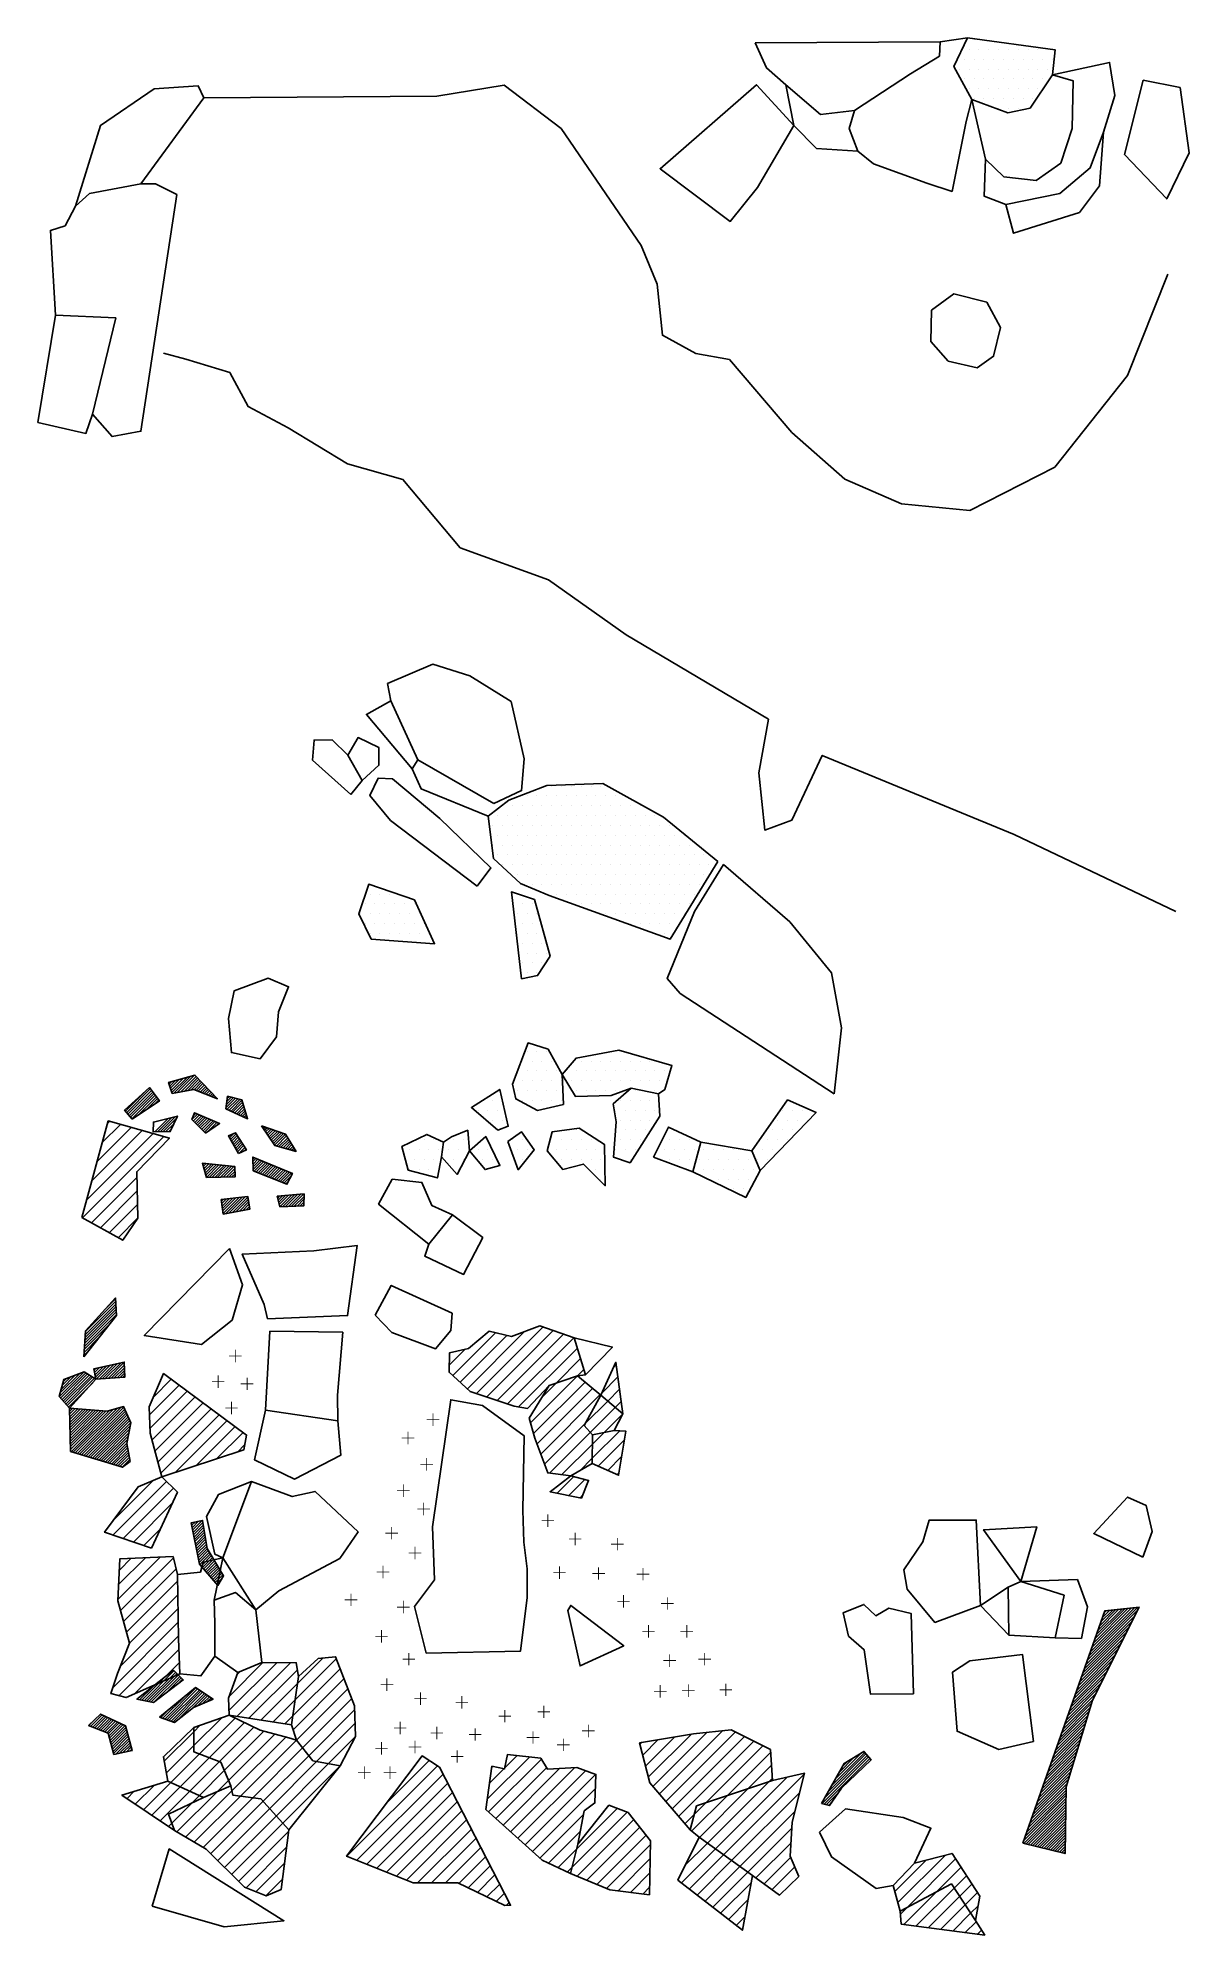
# Model space of a CAD drawing. Header units: metres. Extents: x -388 to -241, y -1541 to -1300.
import ezdxf

# ---------------------------------------------------------------- set-up
doc = ezdxf.new("R2010")
doc.units = ezdxf.units.M
doc.header["$LTSCALE"] = 25
doc.header["$MEASUREMENT"] = 0
doc.layers.get('0').update_dxf_attribs({"linetype": 'CONTINUOUS'})
for name, color, linetype in [('BEFUND', 1, 'CONTINUOUS'), ('FEUER', 1, 'CONTINUOUS'), ('KNOCHEN', 2, 'CONTINUOUS'), ('KNOCHENSCHRAFF', 2, 'CONTINUOUS'), ('STEINE', 4, 'CONTINUOUS'), ('STEINESCHRAFF', 4, 'CONTINUOUS')]:
    doc.layers.add(name, color=color, linetype=linetype)

# ---------------------------------------------------------------- blocks, each defined once
blk = doc.blocks.new('*X1')
at = {"color": 0}
for p, q in [((-376.76, -1436.36), (-374.34, -1433.94)), ((-376.6, -1436.55), (-373.59, -1433.54)), ((-376.44, -1436.75), (-373.43, -1433.74)), ((-376.28, -1436.94), (-373.28, -1433.94)), ((-371.2, -1432.92), (-370.87, -1432.6)), ((-371.11, -1433.19), (-370.39, -1432.46)), ((-371.03, -1433.45), (-369.9, -1432.33)), ((-370.94, -1433.72), (-369.41, -1432.19)), ((-370.85, -1433.99), (-368.92, -1432.06)), ((-370.6, -1434.09), (-368.44, -1431.93)), ((-370.17, -1434.01), (-367.95, -1431.79)), ((-369.73, -1433.93), (-367.75, -1431.94)), ((-369.3, -1433.85), (-367.58, -1432.13)), ((-368.86, -1433.77), (-367.4, -1432.31)), ((-368.43, -1433.68), (-367.23, -1432.49)), ((-368.02, -1433.63), (-367.06, -1432.67)), ((-367.76, -1433.73), (-366.89, -1432.85)), ((-367.51, -1433.83), (-366.71, -1433.03)), ((-367.25, -1433.93), (-366.54, -1433.21)), ((-367, -1434.02), (-366.37, -1433.39)), ((-366.74, -1434.12), (-366.2, -1433.57)), ((-366.49, -1434.22), (-366.02, -1433.75)), ((-366.24, -1434.32), (-365.85, -1433.94)), ((-376.12, -1437.13), (-373.13, -1434.14)), ((-375.96, -1437.33), (-372.97, -1434.34)), ((-375.22, -1436.95), (-372.82, -1434.54)), ((-374.12, -1436.2), (-372.67, -1434.74)), ((-373.02, -1435.45), (-372.52, -1434.94)), ((-365.98, -1434.42), (-365.68, -1434.12)), ((-365.73, -1434.52), (-365.51, -1434.3)), ((-365.47, -1434.62), (-365.33, -1434.48)), ((-365.22, -1434.72), (-365.16, -1434.66)), ((-363.96, -1435.93), (-362.75, -1434.73)), ((-363.91, -1435.53), (-363.04, -1434.66)), ((-363.85, -1435.12), (-363.32, -1434.59)), ((-363.8, -1434.72), (-363.6, -1434.52)), ((-363.8, -1436.13), (-362.47, -1434.8)), ((-363.56, -1436.24), (-362.19, -1434.87)), ((-363.32, -1436.35), (-361.93, -1434.96)), ((-363.08, -1436.47), (-361.84, -1435.23)), ((-362.84, -1436.58), (-361.76, -1435.5)), ((-362.59, -1436.69), (-361.68, -1435.78)), ((-362.35, -1436.8), (-361.6, -1436.05)), ((-362.11, -1436.91), (-361.52, -1436.32)), ((-373.01, -1438.98), (-371.32, -1437.28)), ((-372.66, -1438.98), (-370.84, -1437.16)), ((-372.3, -1438.97), (-370.37, -1437.04)), ((-371.95, -1438.97), (-370.29, -1437.31)), ((-371.6, -1438.97), (-370.59, -1437.97)), ((-371.24, -1438.97), (-370.89, -1438.62)), ((-368.3, -1437.44), (-367.58, -1436.73)), ((-368.12, -1437.62), (-367.34, -1436.84)), ((-368.06, -1436.86), (-367.83, -1436.62)), ((-367.94, -1437.8), (-367.09, -1436.94)), ((-367.77, -1437.97), (-366.84, -1437.05)), ((-367.59, -1438.15), (-366.6, -1437.16)), ((-367.41, -1438.32), (-366.35, -1437.26)), ((-367.23, -1438.5), (-366.1, -1437.37)), ((-367.06, -1438.68), (-365.86, -1437.48)), ((-366.88, -1438.85), (-365.61, -1437.58)), ((-366.7, -1439.03), (-365.36, -1437.69)), ((-366.31, -1438.99), (-365.12, -1437.8)), ((-365.18, -1438.21), (-364.87, -1437.9)), ((-361.87, -1437.02), (-361.44, -1436.59)), ((-361.63, -1437.13), (-361.36, -1436.86)), ((-361.38, -1437.25), (-361.27, -1437.14)), ((-359.33, -1438.38), (-359.25, -1438.3)), ((-359.19, -1438.59), (-358.99, -1438.39)), ((-359.05, -1438.8), (-358.73, -1438.48)), ((-358.91, -1439.01), (-358.47, -1438.57)), ((-358.76, -1439.22), (-358.2, -1438.66)), ((-358.62, -1439.43), (-357.94, -1438.75)), ((-358.48, -1439.65), (-357.68, -1438.85)), ((-363.66, -1439.52), (-363.65, -1439.51)), ((-363.53, -1439.75), (-363.01, -1439.23)), ((-363.4, -1439.97), (-362.66, -1439.23)), ((-363.27, -1440.2), (-362.53, -1439.45)), ((-363.14, -1440.42), (-362.39, -1439.67)), ((-363.02, -1440.65), (-362.25, -1439.88)), ((-362.89, -1440.87), (-362.12, -1440.1)), ((-362.76, -1441.1), (-361.98, -1440.32)), ((-362.63, -1441.32), (-361.84, -1440.54)), ((-362.5, -1441.55), (-361.71, -1440.75)), ((-362.34, -1441.74), (-361.57, -1440.97)), ((-361.7, -1441.45), (-361.43, -1441.19)), ((-358.34, -1439.86), (-357.42, -1438.94)), ((-358.19, -1440.07), (-357.15, -1439.03)), ((-358.05, -1440.28), (-356.89, -1439.12)), ((-357.91, -1440.49), (-356.63, -1439.21)), ((-357.77, -1440.7), (-356.37, -1439.3)), ((-357.51, -1440.8), (-356.24, -1439.52)), ((-357.23, -1440.87), (-356.1, -1439.74)), ((-356.96, -1440.95), (-355.97, -1439.96)), ((-356.68, -1441.03), (-355.84, -1440.18)), ((-356.4, -1441.11), (-355.7, -1440.4)), ((-356.13, -1441.18), (-355.57, -1440.62)), ((-355.85, -1441.26), (-355.43, -1440.84)), ((-355.58, -1441.34), (-355.3, -1441.06)), ((-355.3, -1441.42), (-355.17, -1441.28)), ((-366.92, -1443.14), (-366.79, -1443.01)), ((-366.85, -1443.42), (-366.47, -1443.04)), ((-366.77, -1443.69), (-366.15, -1443.07)), ((-366.69, -1443.97), (-365.82, -1443.1)), ((-366.61, -1444.25), (-365.5, -1443.13)), ((-366.54, -1444.52), (-365.18, -1443.16)), ((-366.46, -1444.8), (-364.86, -1443.19)), ((-366.12, -1444.81), (-364.53, -1443.23)), ((-365.76, -1444.8), (-364.21, -1443.26)), ((-365.39, -1444.79), (-363.89, -1443.29)), ((-365.03, -1444.78), (-363.57, -1443.32)), ((-364.67, -1444.77), (-363.25, -1443.35)), ((-364.3, -1444.76), (-362.92, -1443.38)), ((-363.94, -1444.75), (-362.83, -1443.64)), ((-360.54, -1442.41), (-360.4, -1442.27)), ((-360.53, -1442.76), (-360.15, -1442.38)), ((-360.52, -1443.1), (-359.9, -1442.48)), ((-360.51, -1443.44), (-359.65, -1442.58)), ((-360.5, -1443.78), (-359.4, -1442.69)), ((-360.36, -1444), (-359.15, -1442.79)), ((-360.11, -1444.1), (-358.9, -1442.89)), ((-359.85, -1444.2), (-358.65, -1443)), ((-359.6, -1444.3), (-358.4, -1443.1)), ((-359.35, -1444.41), (-358.15, -1443.2)), ((-359.1, -1444.51), (-357.9, -1443.3)), ((-358.85, -1444.61), (-357.65, -1443.41)), ((-358.59, -1444.71), (-357.4, -1443.51)), ((-358.34, -1444.81), (-357.14, -1443.61)), ((-358.09, -1444.91), (-356.89, -1443.72)), ((-363.57, -1444.74), (-362.81, -1443.98)), ((-363.21, -1444.73), (-362.8, -1444.32)), ((-362.84, -1444.72), (-362.79, -1444.66)), ((-357.84, -1445.01), (-356.64, -1443.82)), ((-357.59, -1445.12), (-356.39, -1443.92)), ((-357.33, -1445.22), (-356.14, -1444.03)), ((-357.08, -1445.32), (-355.89, -1444.13)), ((-356.83, -1445.42), (-355.64, -1444.23)), ((-356.58, -1445.52), (-355.65, -1444.6)), ((-356.33, -1445.62), (-356.03, -1445.33)), ((-364.53, -1447.82), (-364.3, -1447.59)), ((-364.49, -1448.13), (-363.9, -1447.54)), ((-364.45, -1448.44), (-363.5, -1447.49)), ((-364.4, -1448.75), (-363.1, -1447.44)), ((-364.36, -1449.06), (-362.69, -1447.39)), ((-364.32, -1449.37), (-362.29, -1447.34)), ((-363.99, -1449.4), (-361.89, -1447.29)), ((-363.56, -1449.32), (-361.48, -1447.24)), ((-363.13, -1449.24), (-361.18, -1447.3)), ((-362.69, -1449.16), (-361.14, -1447.61)), ((-362.26, -1449.08), (-361.09, -1447.91)), ((-361.83, -1449), (-361.04, -1448.22)), ((-361.39, -1448.92), (-360.99, -1448.52)), ((-357.38, -1447.39), (-357.17, -1447.18)), ((-357.32, -1447.68), (-356.78, -1447.14)), ((-357.25, -1447.96), (-356.4, -1447.11)), ((-357.18, -1448.25), (-356.01, -1447.07)), ((-357.11, -1448.53), (-355.62, -1447.04)), ((-356.74, -1448.51), (-355.23, -1447)), ((-356.37, -1448.5), (-354.84, -1446.97)), ((-356.01, -1448.49), (-354.45, -1446.93)), ((-355.64, -1448.47), (-354.06, -1446.89)), ((-355.27, -1448.46), (-354.02, -1447.21)), ((-354.91, -1448.45), (-354.03, -1447.58)), ((-354.54, -1448.44), (-354.05, -1447.94)), ((-354.18, -1448.42), (-354.06, -1448.31)), ((-360.96, -1448.84), (-360.94, -1448.83)), ((-381.87, -1464.45), (-378.01, -1460.59)), ((-379.41, -1461.63), (-378.03, -1460.26)), ((-381.98, -1466.33), (-377.9, -1462.24)), ((-381.95, -1465.95), (-377.92, -1461.91)), ((-381.93, -1465.57), (-377.94, -1461.58)), ((-381.91, -1465.2), (-377.97, -1461.25)), ((-381.89, -1464.82), (-377.99, -1460.92)), ((-382.02, -1467.08), (-380.04, -1465.09)), ((-382, -1466.7), (-378.68, -1463.39)), ((-382.04, -1467.45), (-381.39, -1466.8)), ((-385.18, -1472.71), (-382, -1469.53)), ((-385.09, -1472.26), (-382.55, -1469.73)), ((-385.02, -1472.9), (-381.78, -1469.67)), ((-384.95, -1471.78), (-383.12, -1469.94)), ((-384.85, -1473.09), (-381.57, -1469.81)), ((-384.82, -1471.29), (-383.68, -1470.15)), ((-384.68, -1473.27), (-381.35, -1469.94)), ((-384.51, -1473.46), (-381.14, -1470.08)), ((-384.35, -1473.64), (-380.93, -1470.22)), ((-380.74, -1469.34), (-380.51, -1469.1)), ((-380.69, -1469.63), (-380.06, -1469)), ((-380.63, -1469.93), (-379.6, -1468.9)), ((-380.57, -1470.22), (-379.14, -1468.79)), ((-380.48, -1470.49), (-378.69, -1468.69)), ((-380.1, -1470.46), (-378.23, -1468.59)), ((-379.72, -1470.43), (-377.77, -1468.49)), ((-379.34, -1470.4), (-377.32, -1468.38)), ((-378.96, -1470.38), (-376.91, -1468.32)), ((-378.58, -1470.35), (-376.9, -1468.67)), ((-378.2, -1470.32), (-376.89, -1469.01)), ((-377.82, -1470.3), (-376.88, -1469.36)), ((-377.43, -1470.27), (-376.87, -1469.7)), ((-377.05, -1470.24), (-376.86, -1470.04)), ((-384.68, -1470.8), (-384.25, -1470.37)), ((-384.18, -1473.83), (-380.71, -1470.36)), ((-384.01, -1474.02), (-380.91, -1470.92)), ((-383.88, -1474.23), (-383.81, -1474.17)), ((-383.87, -1474.58), (-383.49, -1474.2)), ((-383.86, -1474.93), (-383.16, -1474.22)), ((-383.85, -1475.27), (-382.83, -1474.25)), ((-383.85, -1475.62), (-382.51, -1474.28)), ((-383.84, -1475.97), (-382.18, -1474.31)), ((-383.83, -1476.31), (-381.85, -1474.33)), ((-383.83, -1476.66), (-381.53, -1474.36)), ((-383.82, -1477.01), (-381.2, -1474.39)), ((-383.81, -1477.35), (-380.87, -1474.41)), ((-383.8, -1477.7), (-380.55, -1474.44)), ((-383.8, -1478.05), (-380.22, -1474.47)), ((-383.79, -1478.39), (-379.89, -1474.5)), ((-383.78, -1478.74), (-379.57, -1474.52)), ((-383.78, -1479.08), (-379.24, -1474.55)), ((-383.77, -1479.43), (-378.82, -1474.49)), ((-383.68, -1479.7), (-378.32, -1474.34)), ((-383.41, -1479.78), (-377.82, -1474.19)), ((-383.14, -1479.86), (-377.32, -1474.04)), ((-382.87, -1479.94), (-376.96, -1474.03)), ((-382.6, -1480.03), (-376.85, -1474.28)), ((-382.33, -1480.11), (-376.74, -1474.53)), ((-382.05, -1480.19), (-376.63, -1474.77)), ((-381.78, -1480.27), (-376.53, -1475.02)), ((-381.51, -1480.36), (-376.42, -1475.26)), ((-381.24, -1480.44), (-376.31, -1475.51)), ((-380.97, -1480.52), (-376.2, -1475.75)), ((-380.7, -1480.61), (-376.09, -1476)), ((-380.43, -1480.69), (-376.15, -1476.41)), ((-380.16, -1480.77), (-376.23, -1476.84)), ((-379.89, -1480.85), (-376.32, -1477.28)), ((-379.62, -1480.94), (-376.4, -1477.72)), ((-379.35, -1481.02), (-376.49, -1478.16)), ((-379.08, -1481.1), (-376.57, -1478.6)), ((-378.8, -1481.18), (-376.53, -1478.91)), ((-378.53, -1481.27), (-376.48, -1479.21)), ((-378.26, -1481.35), (-376.42, -1479.51)), ((-377.99, -1481.43), (-376.37, -1479.81)), ((-377.72, -1481.52), (-376.32, -1480.11)), ((-377.45, -1481.6), (-376.26, -1480.41)), ((-377.18, -1481.68), (-376.21, -1480.71))]:
    blk.add_line(p, q, dxfattribs=at)
blk = doc.blocks.new('*X2')
at = {"color": 0}
for p, q in [((-368.4, -1488.81), (-368.34, -1488.75)), ((-368.34, -1489.1), (-367.89, -1488.65)), ((-368.28, -1489.39), (-367.44, -1488.56)), ((-368.22, -1489.69), (-367, -1488.47)), ((-368.15, -1489.98), (-366.89, -1488.71)), ((-368.09, -1490.27), (-366.84, -1489.02)), ((-368.03, -1490.57), (-366.79, -1489.32)), ((-367.97, -1490.86), (-366.74, -1489.63)), ((-367.91, -1491.15), (-366.69, -1489.93)), ((-367.85, -1491.45), (-366.64, -1490.24)), ((-367.79, -1491.74), (-366.6, -1490.54)), ((-367.73, -1492.03), (-366.55, -1490.85)), ((-367.67, -1492.33), (-366.5, -1491.15)), ((-367.61, -1492.62), (-366.45, -1491.46)), ((-367.55, -1492.91), (-366.4, -1491.76)), ((-367.49, -1493.2), (-366.34, -1492.05)), ((-367.43, -1493.5), (-366.21, -1492.27)), ((-367.37, -1493.79), (-366.07, -1492.49)), ((-367.28, -1494.06), (-365.94, -1492.71)), ((-367.12, -1494.25), (-365.81, -1492.93)), ((-366.95, -1494.44), (-365.67, -1493.15)), ((-366.79, -1494.62), (-365.54, -1493.38)), ((-366.62, -1494.81), (-365.41, -1493.6)), ((-366.46, -1495), (-365.27, -1493.82)), ((-366.3, -1495.19), (-365.14, -1494.04)), ((-366.13, -1495.38), (-365.01, -1494.26)), ((-365.97, -1495.57), (-364.87, -1494.48)), ((-365.8, -1495.76), (-364.74, -1494.7)), ((-365.64, -1495.95), (-364.61, -1494.92)), ((-365.47, -1496.14), (-364.47, -1495.14)), ((-365.31, -1496.32), (-364.34, -1495.36)), ((-365.14, -1496.51), (-364.48, -1495.85)), ((-364.98, -1496.7), (-364.97, -1496.69)), ((-254.68, -1507.32), (-248.65, -1501.29)), ((-254.48, -1506.77), (-248.3, -1500.58)), ((-254.29, -1506.22), (-247.94, -1499.87)), ((-254.1, -1505.68), (-247.92, -1499.5)), ((-253.9, -1505.13), (-248.32, -1499.55)), ((-253.71, -1504.58), (-248.72, -1499.59)), ((-253.52, -1504.04), (-249.11, -1499.63)), ((-253.33, -1503.49), (-249.51, -1499.67)), ((-253.13, -1502.94), (-249.91, -1499.72)), ((-252.94, -1502.4), (-250.3, -1499.76)), ((-252.75, -1501.85), (-250.7, -1499.8)), ((-252.55, -1501.3), (-251.09, -1499.85)), ((-252.36, -1500.76), (-251.49, -1499.89)), ((-252.17, -1500.21), (-251.89, -1499.93)), ((-255.25, -1508.95), (-249.72, -1503.42)), ((-255.06, -1508.41), (-249.37, -1502.71)), ((-254.87, -1507.86), (-249.01, -1502)), ((-256.03, -1511.14), (-251.15, -1506.26)), ((-255.83, -1510.59), (-250.79, -1505.55)), ((-255.64, -1510.05), (-250.43, -1504.84)), ((-255.45, -1509.5), (-250.08, -1504.13)), ((-374.65, -1511.33), (-371.57, -1508.24)), ((-374.35, -1511.38), (-370.58, -1507.6)), ((-374.06, -1511.44), (-370.4, -1507.78)), ((-373.76, -1511.5), (-370.22, -1507.95)), ((-373.47, -1511.55), (-370.03, -1508.12)), ((-373.04, -1511.49), (-369.85, -1508.3)), ((-371.63, -1510.43), (-369.67, -1508.47)), ((-370.22, -1509.37), (-369.49, -1508.64)), ((-256.6, -1512.78), (-252.21, -1508.39)), ((-256.41, -1512.23), (-251.86, -1507.68)), ((-256.22, -1511.69), (-251.5, -1506.97)), ((-375.24, -1511.21), (-375.01, -1510.97)), ((-374.95, -1511.27), (-373.29, -1509.61)), ((-372.01, -1513.63), (-369.17, -1510.8)), ((-371.75, -1513.72), (-367.78, -1509.76)), ((-371.48, -1513.81), (-367.57, -1509.9)), ((-371.22, -1513.9), (-367.35, -1510.04)), ((-370.95, -1513.99), (-367.14, -1510.18)), ((-370.69, -1514.08), (-366.93, -1510.32)), ((-370.05, -1513.79), (-366.71, -1510.46)), ((-368.36, -1512.46), (-366.5, -1510.6)), ((-367.58, -1512.03), (-366.29, -1510.74)), ((-366.96, -1511.76), (-366.07, -1510.88)), ((-366.34, -1511.5), (-365.86, -1511.02)), ((-365.71, -1511.23), (-365.65, -1511.16)), ((-257.38, -1514.97), (-253.64, -1511.23)), ((-257.18, -1514.42), (-253.28, -1510.52)), ((-256.99, -1513.87), (-252.93, -1509.81)), ((-256.8, -1513.33), (-252.57, -1509.1)), ((-381.41, -1514.55), (-380.4, -1513.54)), ((-381.16, -1514.65), (-379.71, -1513.2)), ((-380.9, -1514.75), (-379.47, -1513.31)), ((-380.65, -1514.85), (-379.22, -1513.42)), ((-380.4, -1514.95), (-378.98, -1513.54)), ((-380.15, -1515.06), (-378.74, -1513.65)), ((-372.27, -1513.54), (-371.2, -1512.47)), ((-258.15, -1517.15), (-254.28, -1513.28)), ((-257.95, -1516.6), (-254.13, -1512.78)), ((-257.76, -1516.06), (-253.97, -1512.27)), ((-257.57, -1515.51), (-253.82, -1511.76)), ((-379.9, -1515.16), (-378.5, -1513.76)), ((-379.65, -1515.26), (-378.26, -1513.87)), ((-379.39, -1515.36), (-378.02, -1513.98)), ((-379.14, -1515.46), (-377.78, -1514.1)), ((-378.94, -1515.61), (-377.54, -1514.21)), ((-378.86, -1515.89), (-377.29, -1514.32)), ((-378.79, -1516.17), (-377.05, -1514.43)), ((-378.71, -1516.45), (-376.81, -1514.55)), ((-378.64, -1516.73), (-376.7, -1514.79)), ((-378.56, -1517.01), (-376.63, -1515.07)), ((-378.49, -1517.29), (-376.55, -1515.35)), ((-378.42, -1517.56), (-376.47, -1515.62)), ((-378.34, -1517.84), (-376.4, -1515.9)), ((-259.11, -1519.88), (-255.05, -1515.82)), ((-258.92, -1519.34), (-254.9, -1515.32)), ((-258.73, -1518.79), (-254.74, -1514.81)), ((-258.53, -1518.24), (-254.59, -1514.3)), ((-258.34, -1517.7), (-254.44, -1513.79)), ((-378.27, -1518.12), (-376.32, -1516.18)), ((-377.97, -1518.18), (-376.24, -1516.45)), ((-377.52, -1518.08), (-376.17, -1516.73)), ((-377.07, -1517.98), (-376.09, -1517.01)), ((-376.61, -1517.88), (-376.01, -1517.28)), ((-376.16, -1517.79), (-375.94, -1517.56)), ((-288.12, -1524.5), (-282.17, -1518.55)), ((-287.77, -1523.79), (-282.34, -1518.36)), ((-287.31, -1522.98), (-282.5, -1518.17)), ((-286.84, -1522.16), (-282.66, -1517.98)), ((-286.38, -1521.34), (-283.07, -1518.03)), ((-260.08, -1522.62), (-255.82, -1518.36)), ((-259.88, -1522.07), (-255.67, -1517.85)), ((-259.69, -1521.52), (-255.51, -1517.35)), ((-259.5, -1520.98), (-255.36, -1516.84)), ((-259.3, -1520.43), (-255.21, -1516.33)), ((-287.84, -1524.57), (-282.01, -1518.74)), ((-285.92, -1520.53), (-283.99, -1518.59)), ((-285.45, -1519.71), (-284.9, -1519.16)), ((-261.04, -1525.35), (-256.59, -1520.9)), ((-260.85, -1524.8), (-256.44, -1520.39)), ((-260.65, -1524.25), (-256.28, -1519.88)), ((-260.46, -1523.71), (-256.13, -1519.38)), ((-260.27, -1523.16), (-255.98, -1518.87)), ((-287.55, -1524.64), (-285.98, -1523.06)), ((-262, -1528.08), (-257.04, -1523.11)), ((-261.81, -1527.53), (-257.03, -1522.76)), ((-261.62, -1526.99), (-257.03, -1522.4)), ((-261.43, -1526.44), (-256.9, -1521.91)), ((-261.23, -1525.89), (-256.75, -1521.41)), ((-287.27, -1524.71), (-286.79, -1524.22)), ((-262.42, -1529.56), (-257.06, -1524.19)), ((-262.39, -1529.17), (-257.05, -1523.83)), ((-262.2, -1528.63), (-257.05, -1523.47)), ((-262.14, -1529.63), (-257.06, -1524.55)), ((-261.85, -1529.7), (-257.07, -1524.91)), ((-261.57, -1529.77), (-257.07, -1525.27)), ((-261.29, -1529.84), (-257.08, -1525.63)), ((-261, -1529.9), (-257.09, -1525.99)), ((-260.72, -1529.97), (-257.09, -1526.35)), ((-260.43, -1530.04), (-257.1, -1526.71)), ((-260.15, -1530.11), (-257.1, -1527.07)), ((-259.87, -1530.18), (-257.11, -1527.43)), ((-259.58, -1530.25), (-257.11, -1527.79)), ((-259.3, -1530.32), (-257.12, -1528.14)), ((-259.01, -1530.39), (-257.13, -1528.5)), ((-258.73, -1530.46), (-257.13, -1528.86)), ((-258.45, -1530.53), (-257.14, -1529.22)), ((-258.16, -1530.6), (-257.14, -1529.58)), ((-257.88, -1530.67), (-257.15, -1529.94)), ((-257.6, -1530.74), (-257.15, -1530.3)), ((-257.31, -1530.81), (-257.16, -1530.66))]:
    blk.add_line(p, q, dxfattribs=at)
blk = doc.blocks.new('*X3')
at = {"color": 0}
for p, q in [((-381.02, -1445.22), (-374.62, -1438.82)), ((-380.36, -1442.79), (-376.01, -1438.43)), ((-379.7, -1440.36), (-377.39, -1438.05)), ((-379.04, -1437.93), (-378.77, -1437.66)), ((-382.21, -1449.95), (-371.86, -1439.59)), ((-381.68, -1447.64), (-373.24, -1439.21)), ((-381.08, -1450.58), (-375.3, -1444.8)), ((-379.94, -1451.21), (-375.25, -1446.52)), ((-378.81, -1451.84), (-375.21, -1448.24)), ((-377.67, -1452.47), (-375.16, -1449.96)), ((-335.1, -1470.01), (-329.66, -1464.57)), ((-334.17, -1470.85), (-328.22, -1464.9)), ((-333.24, -1471.68), (-325.99, -1464.43)), ((-332.08, -1472.29), (-323.63, -1463.84)), ((-330.76, -1472.74), (-322.31, -1464.29)), ((-329.44, -1473.18), (-321, -1464.75)), ((-328.11, -1473.63), (-319.69, -1465.2)), ((-335.55, -1468.69), (-333.54, -1466.68)), ((-326.72, -1474), (-319.23, -1466.51)), ((-321.95, -1470.99), (-318.82, -1467.86)), ((-325.2, -1476.01), (-319.27, -1470.08)), ((-319.27, -1470.08), (-318.4, -1469.22)), ((-316.13, -1472.25), (-314.07, -1470.19)), ((-314.62, -1468.97), (-314.28, -1468.63)), ((-373.7, -1475.02), (-369.92, -1471.23)), ((-373.65, -1476.73), (-368.9, -1471.99)), ((-373.2, -1472.75), (-370.93, -1470.48)), ((-324.81, -1477.39), (-318.26, -1470.84)), ((-324.37, -1478.72), (-317.29, -1471.64)), ((-323.89, -1480.01), (-316.32, -1472.44)), ((-323.75, -1472.8), (-321.95, -1470.99)), ((-315.37, -1473.25), (-313.86, -1471.75)), ((-373.39, -1478.24), (-367.88, -1472.74)), ((-373.01, -1479.64), (-366.87, -1473.49)), ((-372.64, -1481.03), (-365.85, -1474.24)), ((-372.27, -1482.42), (-364.84, -1475)), ((-318.24, -1476.13), (-315.37, -1473.25)), ((-317.59, -1477.24), (-314.41, -1474.07)), ((-315.82, -1477.25), (-313.46, -1474.88)), ((-314.41, -1474.07), (-313.65, -1473.31)), ((-313.46, -1474.88), (-313.44, -1474.87)), ((-370.42, -1482.34), (-363.82, -1475.75)), ((-367.78, -1481.48), (-362.81, -1476.5)), ((-365.15, -1480.61), (-361.79, -1477.25)), ((-323.41, -1481.3), (-318.24, -1476.13)), ((-322.78, -1482.43), (-317.59, -1477.24)), ((-317.34, -1480.53), (-313.84, -1477.03)), ((-317.32, -1478.74), (-315.82, -1477.25)), ((-362.51, -1479.74), (-361.57, -1478.8)), ((-321.2, -1482.62), (-317.32, -1478.74)), ((-316.59, -1481.55), (-313.26, -1478.22)), ((-318.93, -1482.12), (-317.34, -1480.53)), ((-315.36, -1482.09), (-313.6, -1480.33)), ((-378.38, -1490.31), (-371.55, -1483.48)), ((-378.31, -1488.47), (-373.21, -1483.36)), ((-377.06, -1490.75), (-370.65, -1484.35)), ((-321.79, -1484.98), (-319.67, -1482.86)), ((-320.32, -1485.28), (-318.28, -1483.24)), ((-314.13, -1482.63), (-313.94, -1482.44)), ((-375.74, -1491.2), (-370.8, -1486.26)), ((-318.85, -1485.58), (-318.61, -1485.33)), ((-374.42, -1491.65), (-372.32, -1489.55)), ((-377.7, -1498.47), (-372.35, -1493.11)), ((-377.62, -1496.62), (-374.19, -1493.19)), ((-377.53, -1494.76), (-376.03, -1493.26)), ((-377.37, -1499.9), (-370.66, -1493.19)), ((-376.99, -1501.29), (-370.31, -1494.61)), ((-376.61, -1502.68), (-370.11, -1496.18)), ((-376.23, -1504.06), (-370.09, -1497.92)), ((-378.34, -1509.72), (-370.04, -1501.41)), ((-377.36, -1506.96), (-370.06, -1499.67)), ((-377.61, -1510.75), (-370.01, -1503.15)), ((-375.64, -1510.54), (-369.96, -1504.86)), ((-355.14, -1511.26), (-349.93, -1506.05)), ((-354.84, -1509.19), (-351.6, -1505.95)), ((-371.57, -1508.24), (-369.9, -1506.57)), ((-363.58, -1512.63), (-357.5, -1506.55)), ((-363.53, -1510.81), (-359.25, -1506.53)), ((-362.56, -1513.38), (-355.75, -1506.57)), ((-362.54, -1508.06), (-362.19, -1507.7)), ((-361.04, -1513.62), (-354.86, -1507.45)), ((-355.45, -1513.33), (-349.44, -1507.33)), ((-355.42, -1515.08), (-348.95, -1508.6)), ((-359.51, -1513.86), (-354.84, -1509.19)), ((-357.98, -1514.1), (-355.14, -1511.26)), ((-354.99, -1516.42), (-348.46, -1509.88)), ((-354.21, -1517.4), (-347.97, -1511.16)), ((-368.04, -1517.09), (-364.5, -1513.55)), ((-367.36, -1518.18), (-362.78, -1513.6)), ((-356.46, -1514.34), (-355.45, -1513.33)), ((-353.43, -1518.39), (-347.6, -1512.55)), ((-371.81, -1519.09), (-368.05, -1515.33)), ((-368.05, -1515.33), (-367.24, -1514.52)), ((-366.09, -1518.67), (-361.59, -1514.17)), ((-364.81, -1519.16), (-360.4, -1514.75)), ((-364.17, -1520.29), (-359.14, -1515.26)), ((-363.65, -1521.53), (-357.75, -1515.63)), ((-363.21, -1522.86), (-356.35, -1516.01)), ((-352.42, -1519.14), (-347.53, -1514.25)), ((-350.91, -1519.4), (-347.47, -1515.96)), ((-310.57, -1519.72), (-306.84, -1515.99)), ((-310.21, -1521.13), (-304.73, -1515.65)), ((-309.62, -1522.31), (-302.72, -1515.41)), ((-308.8, -1523.26), (-300.74, -1515.2)), ((-307.99, -1524.21), (-299.12, -1515.35)), ((-307.17, -1525.16), (-297.95, -1515.94)), ((-371.54, -1520.59), (-368.04, -1517.09)), ((-370.99, -1521.81), (-367.36, -1518.18)), ((-362.11, -1523.53), (-354.99, -1516.42)), ((-360.54, -1523.73), (-354.21, -1517.4)), ((-359.23, -1524.19), (-353.43, -1518.39)), ((-330.7, -1523.94), (-325.3, -1518.55)), ((-328.46, -1519.93), (-326.9, -1518.38)), ((-311.28, -1516.89), (-311.08, -1516.69)), ((-310.92, -1518.31), (-308.96, -1516.34)), ((-306.35, -1526.11), (-296.78, -1516.54)), ((-302.83, -1524.36), (-295.61, -1517.13)), ((-300.18, -1523.48), (-294.63, -1517.92)), ((-369.78, -1522.36), (-366.09, -1518.67)), ((-368.57, -1522.92), (-364.81, -1519.16)), ((-367.35, -1523.47), (-364.17, -1520.29)), ((-358.39, -1525.12), (-352.42, -1519.14)), ((-357.55, -1526.05), (-350.91, -1519.4)), ((-356.71, -1526.98), (-349.58, -1519.84)), ((-348.56, -1531.19), (-337.04, -1519.68)), ((-347.3, -1531.7), (-336.33, -1520.74)), ((-343.38, -1524.25), (-338.12, -1518.98)), ((-330.53, -1525.54), (-323.82, -1518.83)), ((-330.42, -1521.89), (-328.58, -1520.06)), ((-330.14, -1519.84), (-330.04, -1519.74)), ((-329.6, -1526.38), (-323.15, -1519.93)), ((-328.67, -1527.22), (-321.49, -1520.03)), ((-327.75, -1528.06), (-319.61, -1519.93)), ((-326.82, -1528.9), (-318.21, -1520.3)), ((-325.89, -1529.74), (-316.91, -1520.76)), ((-300.63, -1530.99), (-290.33, -1520.7)), ((-297.53, -1522.59), (-294.52, -1519.58)), ((-376.55, -1523.83), (-375.64, -1522.92)), ((-375.5, -1524.54), (-373.12, -1522.17)), ((-374.44, -1525.26), (-370.99, -1521.81)), ((-373.39, -1525.97), (-369.78, -1522.36)), ((-372.33, -1526.68), (-368.57, -1522.92)), ((-370.21, -1528.09), (-365.1, -1522.99)), ((-369.1, -1528.75), (-363.21, -1522.86)), ((-365.1, -1522.99), (-363.65, -1521.53)), ((-346.04, -1532.21), (-335.73, -1521.9)), ((-344.77, -1532.71), (-335.13, -1523.07)), ((-324.96, -1530.58), (-316.94, -1522.55)), ((-303.71, -1528.78), (-297.53, -1522.59)), ((-302.68, -1529.51), (-294.87, -1521.7)), ((-301.66, -1530.25), (-292.52, -1521.12)), ((-299.6, -1531.73), (-290.93, -1523.06)), ((-294.87, -1521.7), (-294.41, -1521.24)), ((-370.86, -1526.98), (-368.3, -1524.42)), ((-368.3, -1524.42), (-367.35, -1523.47)), ((-367.99, -1529.41), (-362.11, -1523.53)), ((-366.88, -1530.07), (-360.54, -1523.73)), ((-365.91, -1530.87), (-359.23, -1524.19)), ((-365.02, -1531.75), (-358.39, -1525.12)), ((-343.51, -1533.22), (-334.53, -1524.24)), ((-342.25, -1533.73), (-333.93, -1525.4)), ((-319.92, -1532.61), (-312.88, -1525.57)), ((-319.35, -1530.27), (-314.17, -1525.09)), ((-304.69, -1527.98), (-300.18, -1523.48)), ((-304.36, -1525.89), (-302.83, -1524.36)), ((-298.57, -1532.47), (-291.52, -1525.43)), ((-371.28, -1527.4), (-370.86, -1526.98)), ((-364.13, -1532.62), (-357.55, -1526.05)), ((-363.24, -1533.5), (-356.71, -1526.98)), ((-362.35, -1534.38), (-355.97, -1528)), ((-340.99, -1534.23), (-333.33, -1526.57)), ((-339.57, -1534.58), (-332.73, -1527.74)), ((-324.03, -1531.42), (-318.47, -1525.86)), ((-322.91, -1532.07), (-318.89, -1528.04)), ((-319.26, -1533.72), (-312.06, -1526.51)), ((-318.01, -1534.24), (-311.28, -1527.5)), ((-305.54, -1527.06), (-304.36, -1525.89)), ((-297.54, -1533.21), (-291.92, -1527.59)), ((-361.41, -1535.2), (-356.24, -1530.03)), ((-337.79, -1534.57), (-332.12, -1528.9)), ((-336.02, -1534.57), (-331.52, -1530.07)), ((-321.7, -1532.63), (-319.35, -1530.27)), ((-316.76, -1534.76), (-310.5, -1528.49)), ((-315.52, -1535.27), (-309.93, -1529.69)), ((-305.97, -1534.57), (-301.66, -1530.25)), ((-305.54, -1532.37), (-302.68, -1529.51)), ((-303.82, -1528.88), (-303.71, -1528.78)), ((-296.51, -1533.95), (-292.03, -1529.47)), ((-360.15, -1535.71), (-356.5, -1532.07)), ((-334.32, -1534.64), (-330.92, -1531.24)), ((-333.13, -1535.21), (-330.32, -1532.4)), ((-320.5, -1533.18), (-319.92, -1532.61)), ((-314.05, -1535.58), (-309.96, -1531.49)), ((-304.98, -1535.35), (-300.63, -1530.99)), ((-303.99, -1536.12), (-299.6, -1531.73)), ((-302.99, -1536.89), (-298.57, -1532.47)), ((-295.48, -1534.69), (-292.08, -1531.28)), ((-294.45, -1535.43), (-291.56, -1532.53)), ((-278.81, -1535.69), (-274.78, -1531.66)), ((-278.44, -1537.09), (-272.4, -1531.05)), ((-277.31, -1537.73), (-271.09, -1531.51)), ((-273.52, -1535.71), (-270.4, -1532.58)), ((-358.89, -1536.22), (-356.77, -1534.11)), ((-331.94, -1535.79), (-329.72, -1533.57)), ((-330.74, -1536.36), (-329.12, -1534.74)), ((-312.49, -1535.78), (-310, -1533.3)), ((-310.92, -1535.99), (-310.04, -1535.1)), ((-302, -1537.67), (-297.54, -1533.21)), ((-301.01, -1538.44), (-297.13, -1534.57)), ((-276.11, -1540.06), (-271.28, -1535.23)), ((-271.28, -1535.23), (-269.7, -1533.66)), ((-270.58, -1536.3), (-269.01, -1534.73)), ((-329.55, -1536.93), (-328.52, -1535.9)), ((-328.3, -1537.45), (-327.92, -1537.07)), ((-300.01, -1539.22), (-297.52, -1536.73)), ((-278.12, -1538.54), (-277.31, -1537.73)), ((-277.67, -1539.86), (-273.52, -1535.71)), ((-274.55, -1540.27), (-270.58, -1536.3)), ((-272.99, -1540.47), (-269.88, -1537.37)), ((-269.88, -1537.37), (-268.31, -1535.8)), ((-269.18, -1538.44), (-268.22, -1537.48)), ((-299.02, -1539.99), (-297.91, -1538.89)), ((-271.42, -1540.68), (-269.18, -1538.44)), ((-269.86, -1540.89), (-268.48, -1539.51)), ((-268.3, -1541.09), (-267.79, -1540.58))]:
    blk.add_line(p, q, dxfattribs=at)
blk = doc.blocks.new('*X4')
at = {"color": 0}
for p, q in [((-311.875, -1433.75), (-311.875, -1433.75)), ((-331.875, -1436.25), (-331.875, -1436.25)), ((-331.25, -1435), (-331.25, -1435)), ((-330.625, -1436.25), (-330.625, -1436.25)), ((-330, -1435), (-330, -1435)), ((-329.375, -1436.25), (-329.375, -1436.25)), ((-314.375, -1436.25), (-314.375, -1436.25)), ((-313.75, -1435), (-313.75, -1435)), ((-313.125, -1436.25), (-313.125, -1436.25)), ((-312.5, -1435), (-312.5, -1435)), ((-311.875, -1436.25), (-311.875, -1436.25)), ((-311.25, -1435), (-311.25, -1435)), ((-310.625, -1436.25), (-310.625, -1436.25)), ((-310, -1435), (-310, -1435)), ((-309.375, -1436.25), (-309.375, -1436.25)), ((-293.125, -1436.25), (-293.125, -1436.25)), ((-292.5, -1435), (-292.5, -1435)), ((-291.875, -1436.25), (-291.875, -1436.25)), ((-290.625, -1436.25), (-290.625, -1436.25)), ((-330, -1437.5), (-330, -1437.5)), ((-329.375, -1438.75), (-329.375, -1438.75)), ((-328.75, -1437.5), (-328.75, -1437.5)), ((-320.625, -1438.75), (-320.625, -1438.75)), ((-319.375, -1438.75), (-319.375, -1438.75)), ((-313.75, -1437.5), (-313.75, -1437.5)), ((-313.125, -1438.75), (-313.125, -1438.75)), ((-312.5, -1437.5), (-312.5, -1437.5)), ((-311.875, -1438.75), (-311.875, -1438.75)), ((-311.25, -1437.5), (-311.25, -1437.5)), ((-310.625, -1438.75), (-310.625, -1438.75)), ((-310, -1437.5), (-310, -1437.5)), ((-294.375, -1438.75), (-294.375, -1438.75)), ((-293.75, -1437.5), (-293.75, -1437.5)), ((-293.125, -1438.75), (-293.125, -1438.75)), ((-292.5, -1437.5), (-292.5, -1437.5)), ((-291.875, -1438.75), (-291.875, -1438.75)), ((-291.25, -1437.5), (-291.25, -1437.5)), ((-290, -1437.5), (-290, -1437.5)), ((-340.625, -1441.25), (-340.625, -1441.25)), ((-339.375, -1441.25), (-339.375, -1441.25)), ((-338.75, -1440), (-338.75, -1440)), ((-338.125, -1441.25), (-338.125, -1441.25)), ((-337.5, -1440), (-337.5, -1440)), ((-336.875, -1441.25), (-336.875, -1441.25)), ((-335.625, -1441.25), (-335.625, -1441.25)), ((-335, -1440), (-335, -1440)), ((-334.375, -1441.25), (-334.375, -1441.25)), ((-333.75, -1440), (-333.75, -1440)), ((-333.125, -1441.25), (-333.125, -1441.25)), ((-331.875, -1441.25), (-331.875, -1441.25)), ((-331.25, -1440), (-331.25, -1440)), ((-330.625, -1441.25), (-330.625, -1441.25)), ((-327.5, -1440), (-327.5, -1440)), ((-326.875, -1441.25), (-326.875, -1441.25)), ((-326.25, -1440), (-326.25, -1440)), ((-325.625, -1441.25), (-325.625, -1441.25)), ((-322.5, -1440), (-322.5, -1440)), ((-321.875, -1441.25), (-321.875, -1441.25)), ((-321.25, -1440), (-321.25, -1440)), ((-320.625, -1441.25), (-320.625, -1441.25)), ((-320, -1440), (-320, -1440)), ((-319.375, -1441.25), (-319.375, -1441.25)), ((-318.75, -1440), (-318.75, -1440)), ((-318.125, -1441.25), (-318.125, -1441.25)), ((-317.5, -1440), (-317.5, -1440)), ((-316.875, -1441.25), (-316.875, -1441.25)), ((-314.375, -1441.25), (-314.375, -1441.25)), ((-313.75, -1440), (-313.75, -1440)), ((-313.125, -1441.25), (-313.125, -1441.25)), ((-312.5, -1440), (-312.5, -1440)), ((-311.875, -1441.25), (-311.875, -1441.25)), ((-311.25, -1440), (-311.25, -1440)), ((-308.125, -1441.25), (-308.125, -1441.25)), ((-307.5, -1440), (-307.5, -1440)), ((-306.875, -1441.25), (-306.875, -1441.25)), ((-306.25, -1440), (-306.25, -1440)), ((-305.625, -1441.25), (-305.625, -1441.25)), ((-305, -1440), (-305, -1440)), ((-304.375, -1441.25), (-304.375, -1441.25)), ((-303.125, -1441.25), (-303.125, -1441.25)), ((-301.875, -1441.25), (-301.875, -1441.25)), ((-300.625, -1441.25), (-300.625, -1441.25)), ((-299.375, -1441.25), (-299.375, -1441.25)), ((-298.125, -1441.25), (-298.125, -1441.25)), ((-296.875, -1441.25), (-296.875, -1441.25)), ((-295.625, -1441.25), (-295.625, -1441.25)), ((-295, -1440), (-295, -1440)), ((-294.375, -1441.25), (-294.375, -1441.25)), ((-293.75, -1440), (-293.75, -1440)), ((-292.5, -1440), (-292.5, -1440)), ((-340, -1442.5), (-340, -1442.5)), ((-338.75, -1442.5), (-338.75, -1442.5)), ((-337.5, -1442.5), (-337.5, -1442.5)), ((-335, -1442.5), (-335, -1442.5)), ((-333.75, -1442.5), (-333.75, -1442.5)), ((-331.25, -1442.5), (-331.25, -1442.5)), ((-330, -1442.5), (-330, -1442.5)), ((-326.25, -1442.5), (-326.25, -1442.5)), ((-321.25, -1442.5), (-321.25, -1442.5)), ((-320, -1442.5), (-320, -1442.5)), ((-318.75, -1442.5), (-318.75, -1442.5)), ((-317.5, -1442.5), (-317.5, -1442.5)), ((-316.25, -1442.5), (-316.25, -1442.5)), ((-313.75, -1442.5), (-313.75, -1442.5)), ((-312.5, -1442.5), (-312.5, -1442.5)), ((-308.75, -1442.5), (-308.75, -1442.5)), ((-307.5, -1442.5), (-307.5, -1442.5)), ((-306.25, -1442.5), (-306.25, -1442.5)), ((-305, -1442.5), (-305, -1442.5)), ((-303.75, -1442.5), (-303.75, -1442.5)), ((-302.5, -1442.5), (-302.5, -1442.5)), ((-301.25, -1442.5), (-301.25, -1442.5)), ((-300, -1442.5), (-300, -1442.5)), ((-298.75, -1442.5), (-298.75, -1442.5)), ((-297.5, -1442.5), (-297.5, -1442.5)), ((-296.25, -1442.5), (-296.25, -1442.5)), ((-295, -1442.5), (-295, -1442.5)), ((-340.625, -1443.75), (-340.625, -1443.75)), ((-339.375, -1443.75), (-339.375, -1443.75)), ((-338.125, -1443.75), (-338.125, -1443.75)), ((-336.875, -1443.75), (-336.875, -1443.75)), ((-334.375, -1443.75), (-334.375, -1443.75)), ((-316.875, -1443.75), (-316.875, -1443.75)), ((-316.25, -1445), (-316.25, -1445)), ((-304.375, -1443.75), (-304.375, -1443.75)), ((-303.125, -1443.75), (-303.125, -1443.75)), ((-302.5, -1445), (-302.5, -1445)), ((-301.875, -1443.75), (-301.875, -1443.75)), ((-301.25, -1445), (-301.25, -1445)), ((-300.625, -1443.75), (-300.625, -1443.75)), ((-300, -1445), (-300, -1445)), ((-299.375, -1443.75), (-299.375, -1443.75)), ((-298.75, -1445), (-298.75, -1445)), ((-298.125, -1443.75), (-298.125, -1443.75)), ((-297.5, -1445), (-297.5, -1445)), ((-296.875, -1443.75), (-296.875, -1443.75)), ((-299.375, -1446.25), (-299.375, -1446.25)), ((-298.125, -1446.25), (-298.125, -1446.25))]:
    blk.add_line(p, q, dxfattribs=at)
blk = doc.blocks.new('*X5')
at = {"color": 0}
for p, q in [((-269.375, -1301.25), (-269.375, -1301.25)), ((-268.75, -1300), (-268.75, -1300)), ((-268.125, -1301.25), (-268.125, -1301.25)), ((-266.875, -1301.25), (-266.875, -1301.25)), ((-265.625, -1301.25), (-265.625, -1301.25)), ((-264.375, -1301.25), (-264.375, -1301.25)), ((-263.125, -1301.25), (-263.125, -1301.25)), ((-261.875, -1301.25), (-261.875, -1301.25)), ((-260.625, -1301.25), (-260.625, -1301.25)), ((-259.375, -1301.25), (-259.375, -1301.25)), ((-270, -1302.5), (-270, -1302.5)), ((-268.75, -1302.5), (-268.75, -1302.5)), ((-267.5, -1302.5), (-267.5, -1302.5)), ((-266.25, -1302.5), (-266.25, -1302.5)), ((-265, -1302.5), (-265, -1302.5)), ((-263.75, -1302.5), (-263.75, -1302.5)), ((-262.5, -1302.5), (-262.5, -1302.5)), ((-261.25, -1302.5), (-261.25, -1302.5)), ((-260, -1302.5), (-260, -1302.5)), ((-258.75, -1302.5), (-258.75, -1302.5)), ((-270.625, -1303.75), (-270.625, -1303.75)), ((-270, -1305), (-270, -1305)), ((-269.375, -1303.75), (-269.375, -1303.75)), ((-268.75, -1305), (-268.75, -1305)), ((-268.125, -1303.75), (-268.125, -1303.75)), ((-267.5, -1305), (-267.5, -1305)), ((-266.875, -1303.75), (-266.875, -1303.75)), ((-266.25, -1305), (-266.25, -1305)), ((-265.625, -1303.75), (-265.625, -1303.75)), ((-265, -1305), (-265, -1305)), ((-264.375, -1303.75), (-264.375, -1303.75)), ((-263.75, -1305), (-263.75, -1305)), ((-263.125, -1303.75), (-263.125, -1303.75)), ((-262.5, -1305), (-262.5, -1305)), ((-261.875, -1303.75), (-261.875, -1303.75)), ((-261.25, -1305), (-261.25, -1305)), ((-260.625, -1303.75), (-260.625, -1303.75)), ((-260, -1305), (-260, -1305)), ((-259.375, -1303.75), (-259.375, -1303.75)), ((-269.375, -1306.25), (-269.375, -1306.25)), ((-268.75, -1307.5), (-268.75, -1307.5)), ((-268.125, -1306.25), (-268.125, -1306.25)), ((-267.5, -1307.5), (-267.5, -1307.5)), ((-266.875, -1306.25), (-266.875, -1306.25)), ((-266.25, -1307.5), (-266.25, -1307.5)), ((-265.625, -1306.25), (-265.625, -1306.25)), ((-265, -1307.5), (-265, -1307.5)), ((-264.375, -1306.25), (-264.375, -1306.25)), ((-263.75, -1307.5), (-263.75, -1307.5)), ((-263.125, -1306.25), (-263.125, -1306.25)), ((-262.5, -1307.5), (-262.5, -1307.5)), ((-261.875, -1306.25), (-261.875, -1306.25)), ((-261.25, -1307.5), (-261.25, -1307.5)), ((-260.625, -1306.25), (-260.625, -1306.25)), ((-265.625, -1308.75), (-265.625, -1308.75)), ((-264.375, -1308.75), (-264.375, -1308.75)), ((-263.125, -1308.75), (-263.125, -1308.75)), ((-261.875, -1308.75), (-261.875, -1308.75)), ((-322.5, -1395), (-322.5, -1395)), ((-321.25, -1395), (-321.25, -1395)), ((-320, -1395), (-320, -1395)), ((-318.75, -1395), (-318.75, -1395)), ((-317.5, -1395), (-317.5, -1395)), ((-316.25, -1395), (-316.25, -1395)), ((-328.75, -1397.5), (-328.75, -1397.5)), ((-327.5, -1397.5), (-327.5, -1397.5)), ((-326.25, -1397.5), (-326.25, -1397.5)), ((-325.625, -1396.25), (-325.625, -1396.25)), ((-325, -1397.5), (-325, -1397.5)), ((-324.375, -1396.25), (-324.375, -1396.25)), ((-323.75, -1397.5), (-323.75, -1397.5)), ((-323.125, -1396.25), (-323.125, -1396.25)), ((-322.5, -1397.5), (-322.5, -1397.5)), ((-321.875, -1396.25), (-321.875, -1396.25)), ((-321.25, -1397.5), (-321.25, -1397.5)), ((-320.625, -1396.25), (-320.625, -1396.25)), ((-320, -1397.5), (-320, -1397.5)), ((-319.375, -1396.25), (-319.375, -1396.25)), ((-318.75, -1397.5), (-318.75, -1397.5)), ((-318.125, -1396.25), (-318.125, -1396.25)), ((-317.5, -1397.5), (-317.5, -1397.5)), ((-316.875, -1396.25), (-316.875, -1396.25)), ((-316.25, -1397.5), (-316.25, -1397.5)), ((-315.625, -1396.25), (-315.625, -1396.25)), ((-315, -1397.5), (-315, -1397.5)), ((-314.375, -1396.25), (-314.375, -1396.25)), ((-313.75, -1397.5), (-313.75, -1397.5)), ((-312.5, -1397.5), (-312.5, -1397.5)), ((-311.25, -1397.5), (-311.25, -1397.5)), ((-330, -1400), (-330, -1400)), ((-329.375, -1398.75), (-329.375, -1398.75)), ((-328.75, -1400), (-328.75, -1400)), ((-328.125, -1398.75), (-328.125, -1398.75)), ((-327.5, -1400), (-327.5, -1400)), ((-326.875, -1398.75), (-326.875, -1398.75)), ((-326.25, -1400), (-326.25, -1400)), ((-325.625, -1398.75), (-325.625, -1398.75)), ((-325, -1400), (-325, -1400)), ((-324.375, -1398.75), (-324.375, -1398.75)), ((-323.75, -1400), (-323.75, -1400)), ((-323.125, -1398.75), (-323.125, -1398.75)), ((-322.5, -1400), (-322.5, -1400)), ((-321.875, -1398.75), (-321.875, -1398.75)), ((-321.25, -1400), (-321.25, -1400)), ((-320.625, -1398.75), (-320.625, -1398.75)), ((-320, -1400), (-320, -1400)), ((-319.375, -1398.75), (-319.375, -1398.75)), ((-318.75, -1400), (-318.75, -1400)), ((-318.125, -1398.75), (-318.125, -1398.75)), ((-317.5, -1400), (-317.5, -1400)), ((-316.875, -1398.75), (-316.875, -1398.75)), ((-316.25, -1400), (-316.25, -1400)), ((-315.625, -1398.75), (-315.625, -1398.75)), ((-315, -1400), (-315, -1400)), ((-314.375, -1398.75), (-314.375, -1398.75)), ((-313.75, -1400), (-313.75, -1400)), ((-313.125, -1398.75), (-313.125, -1398.75)), ((-312.5, -1400), (-312.5, -1400)), ((-311.875, -1398.75), (-311.875, -1398.75)), ((-311.25, -1400), (-311.25, -1400)), ((-310.625, -1398.75), (-310.625, -1398.75)), ((-310, -1400), (-310, -1400)), ((-309.375, -1398.75), (-309.375, -1398.75)), ((-308.75, -1400), (-308.75, -1400)), ((-307.5, -1400), (-307.5, -1400)), ((-330, -1402.5), (-330, -1402.5)), ((-329.375, -1401.25), (-329.375, -1401.25)), ((-328.75, -1402.5), (-328.75, -1402.5)), ((-328.125, -1401.25), (-328.125, -1401.25)), ((-327.5, -1402.5), (-327.5, -1402.5)), ((-326.875, -1401.25), (-326.875, -1401.25)), ((-326.25, -1402.5), (-326.25, -1402.5)), ((-325.625, -1401.25), (-325.625, -1401.25)), ((-325, -1402.5), (-325, -1402.5)), ((-324.375, -1401.25), (-324.375, -1401.25)), ((-323.75, -1402.5), (-323.75, -1402.5)), ((-323.125, -1401.25), (-323.125, -1401.25)), ((-322.5, -1402.5), (-322.5, -1402.5)), ((-321.875, -1401.25), (-321.875, -1401.25)), ((-321.25, -1402.5), (-321.25, -1402.5)), ((-320.625, -1401.25), (-320.625, -1401.25)), ((-320, -1402.5), (-320, -1402.5)), ((-319.375, -1401.25), (-319.375, -1401.25)), ((-318.75, -1402.5), (-318.75, -1402.5)), ((-318.125, -1401.25), (-318.125, -1401.25)), ((-317.5, -1402.5), (-317.5, -1402.5)), ((-316.875, -1401.25), (-316.875, -1401.25)), ((-316.25, -1402.5), (-316.25, -1402.5)), ((-315.625, -1401.25), (-315.625, -1401.25)), ((-315, -1402.5), (-315, -1402.5)), ((-314.375, -1401.25), (-314.375, -1401.25)), ((-313.75, -1402.5), (-313.75, -1402.5)), ((-313.125, -1401.25), (-313.125, -1401.25)), ((-312.5, -1402.5), (-312.5, -1402.5)), ((-311.875, -1401.25), (-311.875, -1401.25)), ((-311.25, -1402.5), (-311.25, -1402.5)), ((-310.625, -1401.25), (-310.625, -1401.25)), ((-310, -1402.5), (-310, -1402.5)), ((-309.375, -1401.25), (-309.375, -1401.25)), ((-308.75, -1402.5), (-308.75, -1402.5)), ((-308.125, -1401.25), (-308.125, -1401.25)), ((-307.5, -1402.5), (-307.5, -1402.5)), ((-306.875, -1401.25), (-306.875, -1401.25)), ((-306.25, -1402.5), (-306.25, -1402.5)), ((-305.625, -1401.25), (-305.625, -1401.25)), ((-305, -1402.5), (-305, -1402.5)), ((-329.375, -1403.75), (-329.375, -1403.75)), ((-328.75, -1405), (-328.75, -1405)), ((-328.125, -1403.75), (-328.125, -1403.75)), ((-327.5, -1405), (-327.5, -1405)), ((-326.875, -1403.75), (-326.875, -1403.75)), ((-326.25, -1405), (-326.25, -1405)), ((-325.625, -1403.75), (-325.625, -1403.75)), ((-325, -1405), (-325, -1405)), ((-324.375, -1403.75), (-324.375, -1403.75)), ((-323.75, -1405), (-323.75, -1405)), ((-323.125, -1403.75), (-323.125, -1403.75)), ((-322.5, -1405), (-322.5, -1405)), ((-321.875, -1403.75), (-321.875, -1403.75)), ((-321.25, -1405), (-321.25, -1405)), ((-320.625, -1403.75), (-320.625, -1403.75)), ((-320, -1405), (-320, -1405)), ((-319.375, -1403.75), (-319.375, -1403.75)), ((-318.75, -1405), (-318.75, -1405)), ((-318.125, -1403.75), (-318.125, -1403.75)), ((-317.5, -1405), (-317.5, -1405)), ((-316.875, -1403.75), (-316.875, -1403.75)), ((-316.25, -1405), (-316.25, -1405)), ((-315.625, -1403.75), (-315.625, -1403.75)), ((-315, -1405), (-315, -1405)), ((-314.375, -1403.75), (-314.375, -1403.75)), ((-313.75, -1405), (-313.75, -1405)), ((-313.125, -1403.75), (-313.125, -1403.75)), ((-312.5, -1405), (-312.5, -1405)), ((-311.875, -1403.75), (-311.875, -1403.75)), ((-311.25, -1405), (-311.25, -1405)), ((-310.625, -1403.75), (-310.625, -1403.75)), ((-310, -1405), (-310, -1405)), ((-309.375, -1403.75), (-309.375, -1403.75)), ((-308.75, -1405), (-308.75, -1405)), ((-308.125, -1403.75), (-308.125, -1403.75)), ((-307.5, -1405), (-307.5, -1405)), ((-306.875, -1403.75), (-306.875, -1403.75)), ((-306.25, -1405), (-306.25, -1405)), ((-305.625, -1403.75), (-305.625, -1403.75)), ((-305, -1405), (-305, -1405)), ((-304.375, -1403.75), (-304.375, -1403.75)), ((-303.75, -1405), (-303.75, -1405)), ((-303.125, -1403.75), (-303.125, -1403.75)), ((-302.5, -1405), (-302.5, -1405)), ((-326.875, -1406.25), (-326.875, -1406.25)), ((-325.625, -1406.25), (-325.625, -1406.25)), ((-325, -1407.5), (-325, -1407.5)), ((-324.375, -1406.25), (-324.375, -1406.25)), ((-323.75, -1407.5), (-323.75, -1407.5)), ((-323.125, -1406.25), (-323.125, -1406.25)), ((-322.5, -1407.5), (-322.5, -1407.5)), ((-321.875, -1406.25), (-321.875, -1406.25)), ((-321.25, -1407.5), (-321.25, -1407.5)), ((-320.625, -1406.25), (-320.625, -1406.25)), ((-320, -1407.5), (-320, -1407.5)), ((-319.375, -1406.25), (-319.375, -1406.25)), ((-318.75, -1407.5), (-318.75, -1407.5)), ((-318.125, -1406.25), (-318.125, -1406.25)), ((-317.5, -1407.5), (-317.5, -1407.5)), ((-316.875, -1406.25), (-316.875, -1406.25)), ((-316.25, -1407.5), (-316.25, -1407.5)), ((-315.625, -1406.25), (-315.625, -1406.25)), ((-315, -1407.5), (-315, -1407.5)), ((-314.375, -1406.25), (-314.375, -1406.25)), ((-313.75, -1407.5), (-313.75, -1407.5)), ((-313.125, -1406.25), (-313.125, -1406.25)), ((-312.5, -1407.5), (-312.5, -1407.5)), ((-311.875, -1406.25), (-311.875, -1406.25)), ((-311.25, -1407.5), (-311.25, -1407.5)), ((-310.625, -1406.25), (-310.625, -1406.25)), ((-310, -1407.5), (-310, -1407.5)), ((-309.375, -1406.25), (-309.375, -1406.25)), ((-308.75, -1407.5), (-308.75, -1407.5)), ((-308.125, -1406.25), (-308.125, -1406.25)), ((-307.5, -1407.5), (-307.5, -1407.5)), ((-306.875, -1406.25), (-306.875, -1406.25)), ((-306.25, -1407.5), (-306.25, -1407.5)), ((-305.625, -1406.25), (-305.625, -1406.25)), ((-305, -1407.5), (-305, -1407.5)), ((-304.375, -1406.25), (-304.375, -1406.25)), ((-303.75, -1407.5), (-303.75, -1407.5)), ((-303.125, -1406.25), (-303.125, -1406.25)), ((-345.625, -1408.75), (-345.625, -1408.75)), ((-344.375, -1408.75), (-344.375, -1408.75)), ((-343.125, -1408.75), (-343.125, -1408.75)), ((-326.875, -1408.75), (-326.875, -1408.75)), ((-323.125, -1408.75), (-323.125, -1408.75)), ((-321.875, -1408.75), (-321.875, -1408.75)), ((-320.625, -1408.75), (-320.625, -1408.75)), ((-319.375, -1408.75), (-319.375, -1408.75)), ((-318.125, -1408.75), (-318.125, -1408.75)), ((-316.875, -1408.75), (-316.875, -1408.75)), ((-315.625, -1408.75), (-315.625, -1408.75)), ((-314.375, -1408.75), (-314.375, -1408.75)), ((-313.125, -1408.75), (-313.125, -1408.75)), ((-311.875, -1408.75), (-311.875, -1408.75)), ((-310.625, -1408.75), (-310.625, -1408.75)), ((-309.375, -1408.75), (-309.375, -1408.75)), ((-308.125, -1408.75), (-308.125, -1408.75)), ((-306.875, -1408.75), (-306.875, -1408.75)), ((-305.625, -1408.75), (-305.625, -1408.75)), ((-304.375, -1408.75), (-304.375, -1408.75)), ((-346.875, -1411.25), (-346.875, -1411.25)), ((-346.25, -1410), (-346.25, -1410)), ((-345.625, -1411.25), (-345.625, -1411.25)), ((-345, -1410), (-345, -1410)), ((-344.375, -1411.25), (-344.375, -1411.25)), ((-343.75, -1410), (-343.75, -1410)), ((-343.125, -1411.25), (-343.125, -1411.25)), ((-342.5, -1410), (-342.5, -1410)), ((-341.875, -1411.25), (-341.875, -1411.25)), ((-341.25, -1410), (-341.25, -1410)), ((-340.625, -1411.25), (-340.625, -1411.25)), ((-340, -1410), (-340, -1410)), ((-339.375, -1411.25), (-339.375, -1411.25)), ((-326.875, -1411.25), (-326.875, -1411.25)), ((-326.25, -1410), (-326.25, -1410)), ((-325.625, -1411.25), (-325.625, -1411.25)), ((-325, -1410), (-325, -1410)), ((-324.375, -1411.25), (-324.375, -1411.25)), ((-318.75, -1410), (-318.75, -1410)), ((-317.5, -1410), (-317.5, -1410)), ((-316.25, -1410), (-316.25, -1410)), ((-315.625, -1411.25), (-315.625, -1411.25)), ((-315, -1410), (-315, -1410)), ((-314.375, -1411.25), (-314.375, -1411.25)), ((-313.75, -1410), (-313.75, -1410)), ((-313.125, -1411.25), (-313.125, -1411.25)), ((-312.5, -1410), (-312.5, -1410)), ((-311.875, -1411.25), (-311.875, -1411.25)), ((-311.25, -1410), (-311.25, -1410)), ((-310.625, -1411.25), (-310.625, -1411.25)), ((-310, -1410), (-310, -1410)), ((-309.375, -1411.25), (-309.375, -1411.25)), ((-308.75, -1410), (-308.75, -1410)), ((-308.125, -1411.25), (-308.125, -1411.25)), ((-307.5, -1410), (-307.5, -1410)), ((-306.875, -1411.25), (-306.875, -1411.25)), ((-306.25, -1410), (-306.25, -1410)), ((-305.625, -1411.25), (-305.625, -1411.25)), ((-305, -1410), (-305, -1410)), ((-346.25, -1412.5), (-346.25, -1412.5)), ((-345.625, -1413.75), (-345.625, -1413.75)), ((-345, -1412.5), (-345, -1412.5)), ((-344.375, -1413.75), (-344.375, -1413.75)), ((-343.75, -1412.5), (-343.75, -1412.5)), ((-343.125, -1413.75), (-343.125, -1413.75)), ((-342.5, -1412.5), (-342.5, -1412.5)), ((-341.875, -1413.75), (-341.875, -1413.75)), ((-341.25, -1412.5), (-341.25, -1412.5)), ((-340.625, -1413.75), (-340.625, -1413.75)), ((-340, -1412.5), (-340, -1412.5)), ((-339.375, -1413.75), (-339.375, -1413.75)), ((-338.75, -1412.5), (-338.75, -1412.5)), ((-338.125, -1413.75), (-338.125, -1413.75)), ((-326.875, -1413.75), (-326.875, -1413.75)), ((-326.25, -1412.5), (-326.25, -1412.5)), ((-325.625, -1413.75), (-325.625, -1413.75)), ((-325, -1412.5), (-325, -1412.5)), ((-324.375, -1413.75), (-324.375, -1413.75)), ((-312.5, -1412.5), (-312.5, -1412.5)), ((-311.25, -1412.5), (-311.25, -1412.5)), ((-310, -1412.5), (-310, -1412.5)), ((-309.375, -1413.75), (-309.375, -1413.75)), ((-308.75, -1412.5), (-308.75, -1412.5)), ((-308.125, -1413.75), (-308.125, -1413.75)), ((-307.5, -1412.5), (-307.5, -1412.5)), ((-306.25, -1412.5), (-306.25, -1412.5)), ((-337.5, -1415), (-337.5, -1415)), ((-326.25, -1415), (-326.25, -1415)), ((-325.625, -1416.25), (-325.625, -1416.25)), ((-325, -1415), (-325, -1415)), ((-324.375, -1416.25), (-324.375, -1416.25)), ((-323.75, -1415), (-323.75, -1415)), ((-323.125, -1416.25), (-323.125, -1416.25)), ((-326.25, -1417.5), (-326.25, -1417.5)), ((-325.625, -1418.75), (-325.625, -1418.75)), ((-325, -1417.5), (-325, -1417.5)), ((-324.375, -1418.75), (-324.375, -1418.75)), ((-323.75, -1417.5), (-323.75, -1417.5)), ((-325.625, -1428.75), (-325.625, -1428.75)), ((-324.375, -1428.75), (-324.375, -1428.75)), ((-323.125, -1428.75), (-323.125, -1428.75)), ((-314.375, -1428.75), (-314.375, -1428.75)), ((-326.25, -1430), (-326.25, -1430)), ((-325.625, -1431.25), (-325.625, -1431.25)), ((-325, -1430), (-325, -1430)), ((-324.375, -1431.25), (-324.375, -1431.25)), ((-323.75, -1430), (-323.75, -1430)), ((-323.125, -1431.25), (-323.125, -1431.25)), ((-322.5, -1430), (-322.5, -1430)), ((-321.875, -1431.25), (-321.875, -1431.25)), ((-320.625, -1431.25), (-320.625, -1431.25)), ((-319.375, -1431.25), (-319.375, -1431.25)), ((-318.75, -1430), (-318.75, -1430)), ((-318.125, -1431.25), (-318.125, -1431.25)), ((-317.5, -1430), (-317.5, -1430)), ((-316.875, -1431.25), (-316.875, -1431.25)), ((-316.25, -1430), (-316.25, -1430)), ((-315.625, -1431.25), (-315.625, -1431.25)), ((-315, -1430), (-315, -1430)), ((-314.375, -1431.25), (-314.375, -1431.25)), ((-313.75, -1430), (-313.75, -1430)), ((-313.125, -1431.25), (-313.125, -1431.25)), ((-312.5, -1430), (-312.5, -1430)), ((-311.875, -1431.25), (-311.875, -1431.25)), ((-311.25, -1430), (-311.25, -1430)), ((-310.625, -1431.25), (-310.625, -1431.25)), ((-310, -1430), (-310, -1430)), ((-309.375, -1431.25), (-309.375, -1431.25)), ((-308.125, -1431.25), (-308.125, -1431.25)), ((-326.875, -1433.75), (-326.875, -1433.75)), ((-326.25, -1432.5), (-326.25, -1432.5)), ((-325.625, -1433.75), (-325.625, -1433.75)), ((-325, -1432.5), (-325, -1432.5)), ((-324.375, -1433.75), (-324.375, -1433.75)), ((-323.75, -1432.5), (-323.75, -1432.5)), ((-323.125, -1433.75), (-323.125, -1433.75)), ((-322.5, -1432.5), (-322.5, -1432.5)), ((-321.875, -1433.75), (-321.875, -1433.75)), ((-321.25, -1432.5), (-321.25, -1432.5)), ((-320, -1432.5), (-320, -1432.5)), ((-319.375, -1433.75), (-319.375, -1433.75)), ((-318.75, -1432.5), (-318.75, -1432.5)), ((-318.125, -1433.75), (-318.125, -1433.75)), ((-317.5, -1432.5), (-317.5, -1432.5)), ((-316.875, -1433.75), (-316.875, -1433.75)), ((-316.25, -1432.5), (-316.25, -1432.5)), ((-315.625, -1433.75), (-315.625, -1433.75)), ((-315, -1432.5), (-315, -1432.5)), ((-314.375, -1433.75), (-314.375, -1433.75)), ((-313.75, -1432.5), (-313.75, -1432.5)), ((-312.5, -1432.5), (-312.5, -1432.5)), ((-311.25, -1432.5), (-311.25, -1432.5)), ((-310.625, -1433.75), (-310.625, -1433.75)), ((-310, -1432.5), (-310, -1432.5)), ((-309.375, -1433.75), (-309.375, -1433.75)), ((-308.75, -1432.5), (-308.75, -1432.5)), ((-326.25, -1435), (-326.25, -1435)), ((-325, -1435), (-325, -1435)), ((-324.375, -1436.25), (-324.375, -1436.25)), ((-323.75, -1435), (-323.75, -1435)), ((-322.5, -1435), (-322.5, -1435)), ((-321.25, -1435), (-321.25, -1435))]:
    blk.add_line(p, q, dxfattribs=at)
blk = doc.blocks.new('LB')
at = {"layer": 'FEUER', "const_width": 0.1}
for points in [[(0, 0), (0, -1.6)], [(-0.8, -0.8), (0.8, -0.8)]]:
    blk.add_lwpolyline(points, dxfattribs=at)

msp = doc.modelspace()

# ---------------------------------------------------------------- linework, layer by layer
at = {"layer": 'BEFUND'}
for points in [[(-366.77, -1307.42), (-337.11, -1307.21), (-328.55, -1305.81), (-321.3, -1311.3), (-311.13, -1326.22), (-309.08, -1331.11), (-308.41, -1337.63), (-304.17, -1339.96), (-299.89, -1340.72), (-291.92, -1349.98), (-285.18, -1355.93), (-277.99, -1359.08), (-269.27, -1359.93), (-258.48, -1354.4), (-249.22, -1342.76), (-244.1, -1329.86)], [(-243.08, -1410.94), (-263.64, -1401.15), (-288.07, -1391.1), (-291.93, -1399.32), (-295.39, -1400.6), (-296.12, -1393.31), (-294.91, -1386.48), (-313.02, -1375.76), (-322.92, -1368.75), (-334.14, -1364.69), (-341.45, -1355.99), (-348.49, -1353.97), (-356.04, -1349.39), (-361.14, -1346.7), (-363.49, -1342.37), (-369.05, -1340.65), (-371.91, -1339.89)]]:
    msp.add_lwpolyline(points, dxfattribs=at)
at = {"layer": 'KNOCHEN'}
for points in [[(-375.9, -1437.4), (-376.87, -1436.23), (-373.71, -1433.37), (-372.44, -1435.05), (-375.9, -1437.4)], [(-370.81, -1434.13), (-371.27, -1432.7), (-367.91, -1431.78), (-365.05, -1434.78), (-368.05, -1433.61), (-370.81, -1434.13)], [(-363.77, -1434.47), (-361.94, -1434.93), (-361.22, -1437.32), (-363.97, -1436.05), (-363.77, -1434.47)], [(-373.24, -1438.98), (-373.19, -1437.75), (-370.14, -1436.98), (-371.05, -1438.97), (-373.24, -1438.98), (-373.19, -1437.75)], [(-366.57, -1439.17), (-368.3, -1437.44), (-367.95, -1436.57), (-364.78, -1437.94), (-366.57, -1439.17)], [(-359.43, -1438.24), (-357.75, -1440.73), (-355.04, -1441.49), (-356.37, -1439.3), (-359.43, -1438.24)], [(-362.38, -1441.76), (-363.66, -1439.52), (-362.74, -1439.11), (-361.36, -1441.3), (-362.38, -1441.76)], [(-366.45, -1444.82), (-366.97, -1442.99), (-362.84, -1443.39), (-362.78, -1444.72), (-366.45, -1444.82)], [(-360.49, -1443.95), (-360.55, -1442.21), (-355.5, -1444.29), (-356.21, -1445.67), (-360.49, -1443.95)], [(-364.3, -1449.46), (-364.56, -1447.62), (-361.2, -1447.21), (-360.94, -1448.84), (-364.3, -1449.46)], [(-357.12, -1448.53), (-357.43, -1447.2), (-354.01, -1446.89), (-354.06, -1448.42), (-357.12, -1448.53)], [(-382.06, -1467.64), (-381.86, -1464.32), (-378.04, -1460.14), (-377.89, -1462.38), (-382.06, -1467.64)], [(-385.21, -1472.69), (-384.6, -1470.5), (-382, -1469.52), (-380.52, -1470.49), (-383.88, -1474.16), (-385.21, -1472.69)], [(-380.52, -1470.49), (-380.78, -1469.16), (-376.91, -1468.29), (-376.85, -1470.23), (-380.52, -1470.49)], [(-383.76, -1479.67), (-383.88, -1474.16), (-379.09, -1474.56), (-377, -1473.95), (-376.08, -1476.04), (-376.58, -1478.64), (-376.17, -1480.93), (-377.13, -1481.69), (-383.76, -1479.67)], [(-364.98, -1496.71), (-367.33, -1494.01), (-368.41, -1488.76), (-366.93, -1488.45), (-366.36, -1492.02)], [(-366.36, -1492.02), (-364.26, -1495.48), (-364.98, -1496.71)], [(-262.52, -1529.53), (-252.08, -1499.95), (-247.75, -1499.48), (-253.69, -1511.32), (-257.03, -1522.34), (-257.16, -1530.85), (-262.52, -1529.53)], [(-370.66, -1507.52), (-369.39, -1508.74), (-373.2, -1511.6), (-375.29, -1511.2), (-370.66, -1507.52)], [(-372.43, -1513.49), (-367.85, -1509.71), (-365.61, -1511.18), (-368.1, -1512.26), (-370.5, -1514.15), (-372.43, -1513.49)], [(-378.24, -1518.24), (-378.95, -1515.54), (-381.45, -1514.53), (-379.93, -1513.1), (-376.76, -1514.57), (-375.89, -1517.73), (-378.24, -1518.24)], [(-288.16, -1524.49), (-285.27, -1519.38), (-282.77, -1517.85), (-281.86, -1518.92), (-285.62, -1522.54), (-287.14, -1524.74), (-288.16, -1524.49)]]:
    msp.add_lwpolyline(points, dxfattribs=at)
at = {"layer": 'STEINE'}
for points in [[(-296.6, -1300.4), (-295.17, -1303.61), (-292.72, -1305.74), (-288.28, -1309.51), (-283.95, -1309.04), (-276.82, -1304.34), (-273.16, -1302.09), (-273.06, -1300.3), (-296.6, -1300.4)], [(-269.59, -1299.79), (-273.06, -1300.3)], [(-269.59, -1299.79), (-271.32, -1303.41), (-269.02, -1307.63), (-264.43, -1309.31), (-261.62, -1308.74), (-258.78, -1304.5), (-258.43, -1301.29), (-269.59, -1299.79)], [(-267.27, -1315.22), (-267.46, -1319.91), (-264.71, -1320.98), (-257.83, -1319.59), (-253.96, -1316.32), (-252.29, -1311.78), (-250.82, -1307.09), (-251.49, -1302.91), (-258.78, -1304.5)], [(-374.8, -1318.34), (-366.77, -1307.42), (-367.49, -1305.89), (-373.1, -1306.26), (-379.92, -1310.91), (-383.11, -1321.21)], [(-291.69, -1310.94), (-296.44, -1305.75), (-308.7, -1316.43), (-299.77, -1323.14), (-296.31, -1318.8), (-291.69, -1310.94)], [(-292.72, -1305.74), (-291.69, -1310.94), (-288.78, -1313.84), (-283.53, -1314.19)], [(-258.78, -1304.5), (-256.13, -1305.26), (-256.27, -1311.33), (-257.69, -1315.72), (-260.84, -1317.91), (-264.97, -1317.46), (-267.27, -1315.22), (-269.02, -1307.63)], [(-247.21, -1305.14), (-249.58, -1314.63), (-244.22, -1320.28), (-241.38, -1314.41), (-242.52, -1306.1), (-247.21, -1305.14)], [(-283.95, -1309.04), (-284.66, -1311.33), (-283.53, -1314.19), (-281.54, -1315.81), (-274.76, -1318.25), (-271.54, -1319.31), (-269.73, -1310.44), (-269.02, -1307.63)], [(-264.71, -1320.98), (-263.73, -1324.65), (-255.33, -1321.98), (-252.79, -1318.61), (-252.29, -1311.78)], [(-380.96, -1347.66), (-378.46, -1350.51), (-374.79, -1349.84), (-370.21, -1319.71), (-372.92, -1318.34), (-374.8, -1318.34), (-381.33, -1319.58), (-383.11, -1321.21), (-384.43, -1323.71), (-386.31, -1324.27), (-385.68, -1335.08)], [(-272.06, -1340.92), (-274.26, -1338.43), (-274.16, -1334.45), (-271.31, -1332.36), (-267.13, -1333.42), (-265.39, -1336.63), (-266.25, -1340.3), (-268.34, -1341.78), (-272.06, -1340.92)], [(-387.89, -1348.74), (-381.78, -1350.11), (-380.96, -1347.66), (-377.98, -1335.42), (-385.68, -1335.08), (-387.89, -1348.74)], [(-329.85, -1397.2), (-339.54, -1391.66), (-342.97, -1384.13), (-343.39, -1381.94), (-337.63, -1379.48), (-332.94, -1380.95), (-327.68, -1384.25), (-325.99, -1391.54), (-326.34, -1395.56), (-329.85, -1397.2)], [(-340.26, -1392.79), (-346.08, -1385.87), (-342.97, -1384.13)], [(-348.05, -1396.06), (-352.95, -1391.69), (-352.75, -1389.14), (-350.46, -1389.09), (-348.46, -1391.07), (-346.62, -1394.28), (-348.05, -1396.06)], [(-348.46, -1391.07), (-347.14, -1388.82), (-344.49, -1390.09), (-344.49, -1392.34), (-346.62, -1394.28)], [(-330.61, -1398.83), (-339.13, -1395.33), (-340.26, -1392.79), (-339.54, -1391.66)], [(-331.97, -1407.75), (-343, -1399.37), (-345.65, -1396.21), (-344.59, -1393.97), (-342.75, -1394.07), (-336.73, -1399.1), (-330.24, -1405.41), (-331.97, -1407.75)], [(-301.34, -1404.59), (-307.44, -1414.49), (-322.84, -1408.91), (-326.47, -1407.39), (-329.89, -1404.23), (-330.61, -1398.83), (-327.96, -1396.79), (-323.13, -1394.94), (-315.99, -1394.68), (-308.29, -1398.94), (-301.34, -1404.59)], [(-286.56, -1434.17), (-306.15, -1421.41), (-307.79, -1419.48), (-304.34, -1410.96), (-300.63, -1404.99), (-292.21, -1412.26), (-286.89, -1418.78), (-285.61, -1425.76), (-286.56, -1434.17)], [(-345.46, -1414.46), (-347.05, -1411.25), (-345.78, -1407.48), (-339.97, -1409.45), (-337.41, -1415.05), (-345.46, -1414.46)], [(-324.68, -1409.42), (-327.64, -1408.46), (-326.34, -1419.52), (-324.3, -1419.11), (-322.68, -1416.66), (-324.68, -1409.42)], [(-359.6, -1429.72), (-363.27, -1428.92), (-363.64, -1424.58), (-362.93, -1421.07), (-358.6, -1419.43), (-356, -1420.54), (-357.27, -1423.71), (-357.52, -1426.92), (-359.6, -1429.72)], [(-324.32, -1436.28), (-327.07, -1434.81), (-327.49, -1432.92), (-325.51, -1427.67), (-322.96, -1428.48), (-321.17, -1431.69), (-321.01, -1435.51), (-324.32, -1436.28)], [(-314.95, -1434.38), (-312.4, -1433.45), (-308.93, -1434.16), (-308.12, -1433.6), (-307.21, -1430.54), (-313.94, -1428.62), (-319.39, -1429.6), (-321.17, -1431.69)], [(-329.36, -1438.79), (-332.73, -1435.89), (-329.12, -1433.59), (-328.04, -1438.28), (-329.36, -1438.79)], [(-314.95, -1434.38), (-319.48, -1434.49), (-321.17, -1431.69)], [(-312.4, -1433.45), (-314.69, -1435.45), (-314.28, -1437.74), (-314.62, -1442.23), (-312.53, -1442.94), (-308.72, -1437.02), (-308.93, -1434.16)], [(-297.04, -1441.43), (-292.47, -1434.94), (-288.85, -1436.52), (-295.97, -1443.92)], [(-382.29, -1449.9), (-377.09, -1452.8), (-375.16, -1449.99), (-375.32, -1444.08), (-371.15, -1439.79), (-378.95, -1437.61), (-382.29, -1449.9)], [(-336.54, -1442.17), (-334.55, -1444.41), (-332.97, -1441.4), (-333.18, -1438.8), (-335.27, -1439.62), (-336.29, -1440.33)], [(-323.09, -1441.43), (-321.09, -1443.77), (-318.45, -1443.1), (-315.69, -1445.85), (-315.8, -1440.6), (-319.01, -1438.51), (-322.43, -1438.98), (-323.09, -1441.43)], [(-309.53, -1442.22), (-307.65, -1438.39), (-303.52, -1440.32), (-304.53, -1444.09), (-309.53, -1442.22)], [(-336.54, -1442.17), (-337.04, -1444.87), (-340.77, -1443.86), (-341.59, -1440.85), (-338.38, -1439.32), (-336.29, -1440.33), (-336.54, -1442.17), (-336.54, -1442.17)], [(-332.97, -1441.4), (-330.98, -1443.79), (-329.1, -1443.27), (-330.89, -1439.61), (-332.97, -1441.4)], [(-328.08, -1440.21), (-326.75, -1443.83), (-324.72, -1441.28), (-326.35, -1438.99), (-328.08, -1440.21)], [(-304.53, -1444.09), (-297.8, -1447.34), (-295.97, -1443.92), (-297.04, -1441.43), (-303.52, -1440.32)], [(-338.15, -1453.28), (-344.53, -1448.2), (-342.8, -1445.03), (-339.03, -1445.43), (-337.75, -1448.39), (-335.15, -1449.55), (-338.15, -1453.28)], [(-338.15, -1453.28), (-338.66, -1454.81), (-333.71, -1457.15), (-331.27, -1452.45), (-335.15, -1449.55)], [(-363.53, -1453.84), (-361.84, -1458.47), (-363.16, -1462.96), (-367.07, -1466.08), (-374.36, -1464.92), (-363.53, -1453.84)], [(-358.67, -1462.8), (-348.48, -1462.37), (-347.27, -1453.45), (-352.78, -1454.12), (-361.9, -1454.55), (-359.08, -1460.97), (-358.67, -1462.8)], [(-344.96, -1462.32), (-342.93, -1458.54), (-335.18, -1462.09), (-335.32, -1464.28), (-337.31, -1466.63), (-342.87, -1464.55), (-344.96, -1462.32)], [(-358.95, -1474.42), (-358.36, -1464.38), (-349.09, -1464.51), (-349.78, -1472.52), (-349.73, -1475.78)], [(-319.63, -1465.22), (-324.01, -1463.7), (-327.63, -1465.03), (-330.48, -1464.38), (-333.08, -1466.57), (-335.52, -1467.14), (-335.57, -1469.59), (-332.86, -1472.03), (-327.3, -1473.9), (-325.57, -1474.2), (-322.82, -1471.29)], [(-318.19, -1469.91), (-319.63, -1465.22), (-314.78, -1466.38), (-318.19, -1469.91)], [(-372.14, -1482.91), (-373.63, -1477.36), (-373.74, -1473.99), (-371.91, -1469.76), (-361.34, -1477.59), (-361.7, -1479.47), (-372.14, -1482.91)], [(-317.35, -1481.22), (-320.05, -1482.76), (-323.01, -1482.4), (-324.65, -1477.97), (-325.36, -1475.43), (-322.82, -1471.29), (-319.21, -1470.06), (-316.25, -1472.5), (-318.38, -1476.38), (-317.31, -1477.55), (-317.35, -1481.22)], [(-319.21, -1470.06), (-318.19, -1469.91)], [(-313.44, -1474.89), (-314.32, -1468.32), (-316.25, -1472.5)], [(-314.56, -1476.99), (-313.44, -1474.89), (-316.25, -1472.5)], [(-358.95, -1474.42), (-360.32, -1480.74), (-355.22, -1483.18), (-349.36, -1480.16), (-349.73, -1475.78), (-358.95, -1474.42)], [(-339.95, -1499.41), (-338.46, -1505.32), (-326.48, -1505.09), (-325.63, -1498.26), (-325.63, -1494.59), (-326.05, -1491.23), (-326.16, -1487.15), (-326.02, -1477.67), (-331.33, -1473.81), (-335.36, -1473.1), (-337.67, -1489.26), (-337.4, -1495.99), (-339.95, -1499.41)], [(-317.35, -1481.22), (-313.98, -1482.69), (-313.08, -1477.08), (-314.56, -1476.99), (-317.31, -1477.55)], [(-373.45, -1491.98), (-370.15, -1484.84), (-372.14, -1482.91), (-375.14, -1484.19), (-379.41, -1489.96), (-373.45, -1491.98)], [(-360.72, -1483.5), (-364.9, -1485.14), (-366.42, -1487.94), (-365.39, -1492.73), (-364.37, -1493.19)], [(-360.18, -1499.81), (-364.37, -1493.19), (-360.72, -1483.5), (-355.52, -1485.42), (-352.61, -1484.76), (-347.15, -1489.89), (-349.49, -1493.31), (-357.23, -1497.4), (-360.18, -1499.81)], [(-320.05, -1482.76), (-322.7, -1484.8), (-318.72, -1485.61), (-317.81, -1483.36), (-320.05, -1482.76)], [(-247.25, -1493.11), (-253.52, -1490.12), (-249.2, -1485.47), (-246.85, -1486.54), (-246.08, -1489.85), (-247.25, -1493.11)], [(-267.93, -1499.27), (-273.73, -1501.42), (-277.26, -1497.2), (-277.67, -1494.75), (-275.28, -1491.18), (-274.47, -1488.43), (-268.46, -1488.41), (-267.93, -1499.27)], [(-262.79, -1496.2), (-260.76, -1489.26), (-267.54, -1489.63), (-262.79, -1496.2)], [(-370.13, -1495.34), (-370.69, -1493.05), (-377.47, -1493.32), (-377.71, -1498.67), (-376.22, -1504.07), (-377.75, -1507.94), (-378.61, -1510.49), (-376.67, -1511), (-369.85, -1507.98)], [(-365.48, -1498.59), (-364.37, -1493.19), (-366.87, -1493.75), (-367.22, -1495.03), (-370.13, -1495.34)], [(-370.13, -1495.34), (-370.01, -1503.49), (-369.85, -1507.98), (-367.14, -1508.23), (-365.37, -1505.73)], [(-264.3, -1503.03), (-264.42, -1496.92), (-262.79, -1496.2), (-257.28, -1497.97), (-258.44, -1503.38), (-264.3, -1503.03)], [(-262.79, -1496.2), (-255.6, -1495.98), (-254.32, -1499.45), (-255.08, -1503.47), (-258.44, -1503.38)], [(-362.46, -1507.81), (-365.37, -1505.73), (-365.37, -1501.55), (-365.48, -1498.59), (-362.73, -1497.62), (-360.18, -1499.81), (-359.4, -1506.53)], [(-276.47, -1510.5), (-281.92, -1510.56), (-282.75, -1504.9), (-284.74, -1503.17), (-285.41, -1500.22), (-282.76, -1499.14), (-281.23, -1500.57), (-279.6, -1499.6), (-276.74, -1500.31), (-276.47, -1510.5)], [(-264.3, -1503.03), (-267.93, -1499.27), (-264.42, -1496.92)], [(-320.47, -1499.93), (-318.88, -1506.96), (-313.33, -1504.4), (-320.07, -1499.27), (-320.47, -1499.93)], [(-355, -1516.41), (-355.61, -1514.48), (-354.71, -1508.31), (-352.22, -1506.01), (-350.02, -1505.8), (-347.62, -1512.06), (-347.46, -1515.94), (-349.44, -1519.66)], [(-261.17, -1516.58), (-265.6, -1517.61), (-270.9, -1515.28), (-271.48, -1507.74), (-269.29, -1506.3), (-262.56, -1505.53), (-261.17, -1516.58)], [(-354.71, -1508.31), (-355.02, -1506.57), (-359.4, -1506.53), (-362.46, -1507.81), (-363.62, -1511.08), (-363.57, -1513.22), (-357.55, -1514.17), (-355.61, -1514.48)], [(-355, -1516.41), (-352.9, -1519.06), (-349.44, -1519.66), (-355.94, -1527.83), (-359.52, -1523.86), (-363.09, -1523.41), (-363.35, -1522.24), (-364.63, -1519.23), (-368.04, -1517.91), (-368.05, -1514.81), (-363.57, -1513.22), (-359.59, -1515.15), (-355.97, -1516.11), (-355, -1516.41)], [(-368.04, -1517.91), (-368.05, -1514.81), (-371.92, -1518.53), (-371.35, -1521.64), (-366.81, -1523.72)], [(-294.39, -1521.54), (-294.65, -1517.62), (-299.65, -1515.08), (-304.44, -1515.6), (-311.32, -1516.73), (-310.03, -1521.83), (-304.87, -1527.83)], [(-328.45, -1537.46), (-334.47, -1534.57), (-340.13, -1534.58), (-348.6, -1531.18), (-338.99, -1518.42), (-336.8, -1519.84), (-327.74, -1537.41), (-328.45, -1537.46)], [(-319.31, -1519.91), (-323.03, -1520.12), (-323.9, -1518.69), (-328.13, -1518.24), (-328.49, -1520.08), (-330.12, -1519.73), (-330.87, -1525.23), (-323.73, -1531.69), (-320.1, -1533.37)], [(-319.19, -1529.64), (-318.39, -1525.41), (-317.01, -1524.39), (-316.87, -1520.77), (-319.31, -1519.91)], [(-291.05, -1533.77), (-293.49, -1536.12), (-296.96, -1533.63), (-303.75, -1528.75), (-304.87, -1527.83), (-304.07, -1524.77), (-294.39, -1521.54), (-290.31, -1520.62), (-291.88, -1526.84), (-292.13, -1531.17), (-291.05, -1533.77)], [(-371.35, -1521.64), (-377.21, -1523.39), (-370.52, -1527.91)], [(-363.35, -1522.24), (-366.81, -1523.72), (-371.29, -1525.82), (-370.52, -1527.91), (-366.49, -1530.3), (-361.59, -1535.13), (-358.83, -1536.24), (-356.95, -1535.43), (-355.94, -1527.83)], [(-310.06, -1536.1), (-309.92, -1529.22), (-312.78, -1525.6), (-315.23, -1524.69), (-319.19, -1529.64), (-320.1, -1533.37), (-315.1, -1535.45), (-310.06, -1536.1)], [(-288.41, -1528.11), (-286.88, -1531.26), (-281.21, -1535.28), (-279.02, -1534.92), (-276.32, -1532.06), (-274.24, -1527.62), (-277.76, -1526.25), (-285.1, -1525.14), (-288.41, -1528.11)], [(-373.36, -1537.55), (-371.18, -1530.25), (-356.58, -1539.4), (-364.18, -1540.18), (-373.36, -1537.55)], [(-296.96, -1533.63), (-298.22, -1540.61), (-306.44, -1534.21), (-303.75, -1528.75)], [(-276.32, -1532.06), (-271.54, -1530.82), (-268.01, -1536.27), (-268.56, -1539.38)], [(-278.15, -1538.18), (-279.02, -1534.92)], [(-278.04, -1539.81), (-278.15, -1538.18), (-271.63, -1534.7), (-268.56, -1539.38), (-267.39, -1541.21), (-278.04, -1539.81)]]:
    msp.add_lwpolyline(points, dxfattribs=at)

# ---------------------------------------------------------------- block references
at = {"layer": 'FEUER'}
for name, p in [('*X3', (0, 0)), ('LB', (-362.76, -1466.73)), ('LB', (-364.95, -1469.99)), ('LB', (-361.27, -1470.27)), ('LB', (-363.26, -1473.34)), ('LB', (-337.61, -1474.83)), ('LB', (-340.79, -1477.16)), ('LB', (-338.41, -1480.52)), ('LB', (-341.39, -1483.87)), ('LB', (-338.81, -1486.2)), ('LB', (-342.88, -1489.27)), ('LB', (-323, -1487.69)), ('LB', (-339.9, -1491.79)), ('LB', (-319.52, -1490.02)), ('LB', (-314.15, -1490.67)), ('LB', (-343.97, -1494.21)), ('LB', (-321.51, -1494.3)), ('LB', (-316.54, -1494.4)), ('LB', (-310.87, -1494.49)), ('LB', (-348.05, -1497.75)), ('LB', (-341.39, -1498.68)), ('LB', (-313.36, -1497.94)), ('LB', (-307.79, -1498.22)), ('LB', (-344.17, -1502.41)), ('LB', (-310.18, -1501.76)), ('LB', (-305.31, -1501.76)), ('LB', (-340.69, -1505.3)), ('LB', (-307.5, -1505.48)), ('LB', (-303.02, -1505.3)), ('LB', (-343.48, -1508.56)), ('LB', (-339.2, -1510.33)), ('LB', (-333.94, -1510.79)), ('LB', (-308.69, -1509.4)), ('LB', (-305.11, -1509.3)), ('LB', (-300.34, -1509.21)), ('LB', (-328.47, -1512.56)), ('LB', (-323.5, -1512.01)), ('LB', (-341.79, -1514.06)), ('LB', (-337.12, -1514.71)), ('LB', (-332.25, -1514.89)), ('LB', (-324.89, -1515.27)), ('LB', (-321.01, -1516.2)), ('LB', (-317.83, -1514.43)), ('LB', (-344.17, -1516.66)), ('LB', (-339.9, -1516.48)), ('LB', (-334.53, -1517.69)), ('LB', (-346.36, -1519.74)), ('LB', (-343.08, -1519.74))]:
    msp.add_blockref(name, p, dxfattribs=at)
at = {"layer": 'KNOCHENSCHRAFF'}
for name in ['*X1', '*X2']:
    msp.add_blockref(name, (0, 0), dxfattribs=at)
at = {"layer": 'STEINESCHRAFF'}
for name in ['*X5', '*X4']:
    msp.add_blockref(name, (0, 0), dxfattribs=at)

doc.saveas('drawing.dxf')
